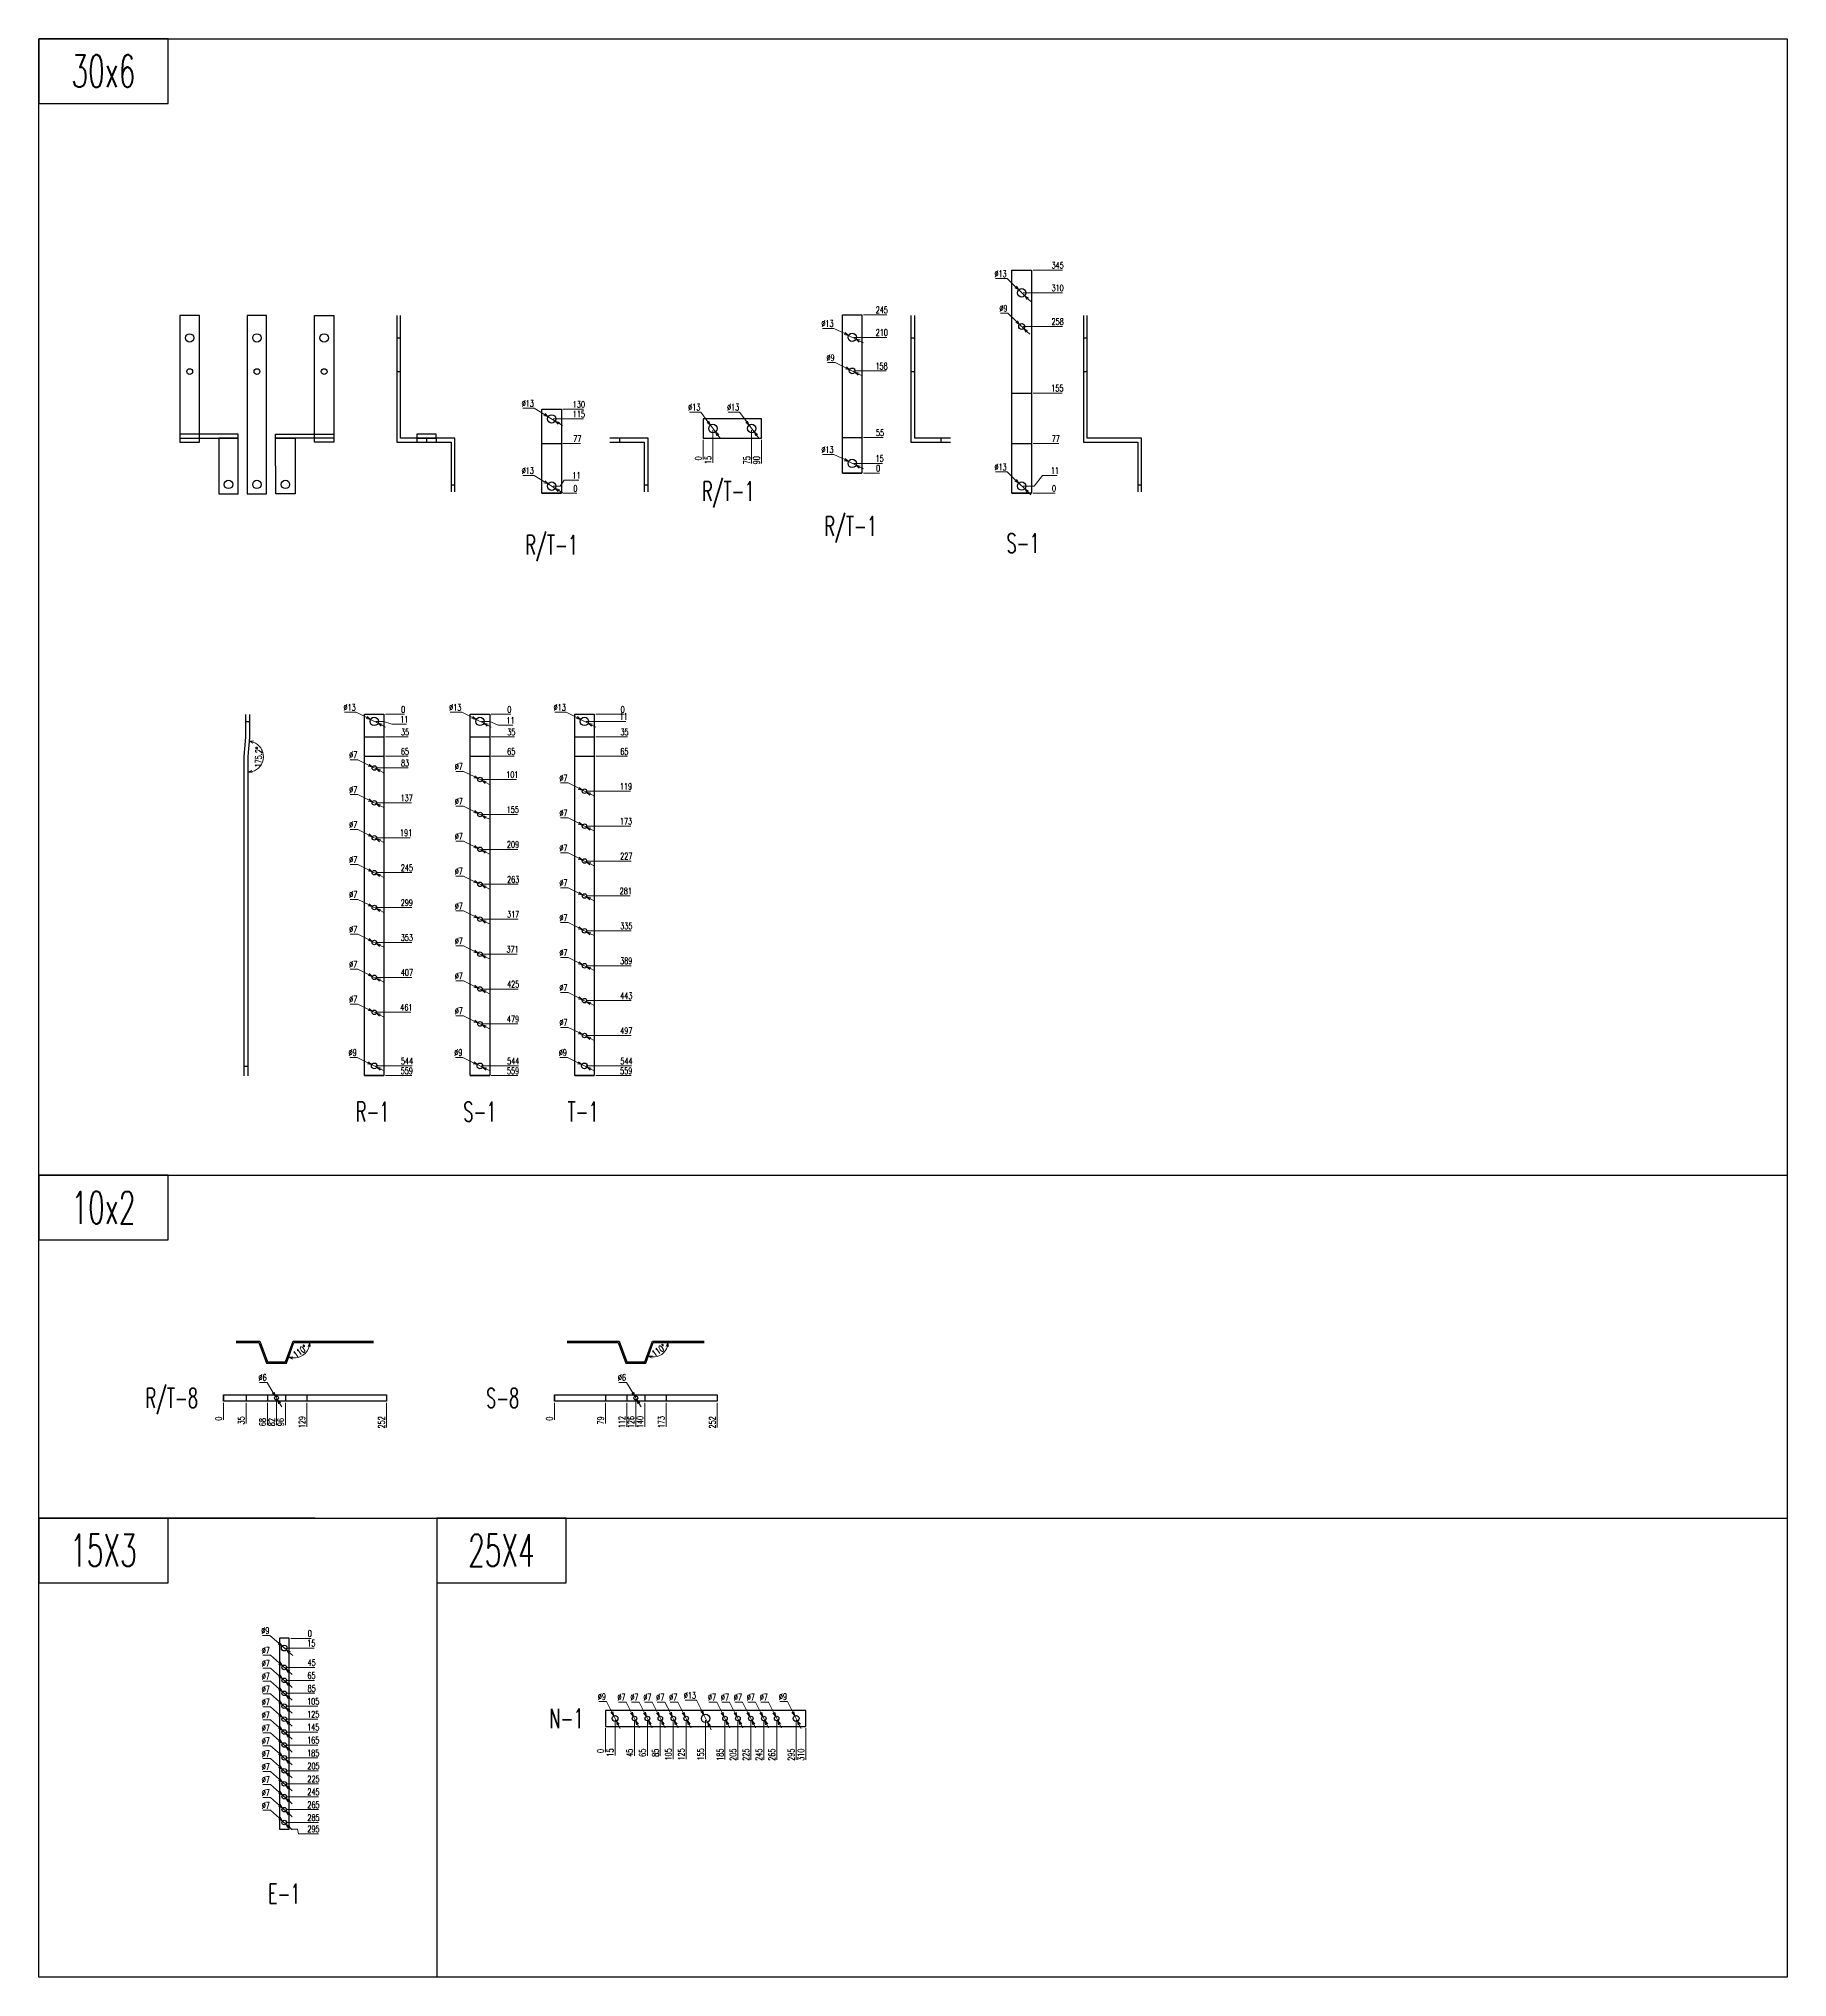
# Model space of a CAD drawing. Header units: millimetres. Extents: x 28713 to 59118, y -54378 to -19615.
# Drawn here: x 37481 to 40185, y -42363 to -39364 of the extents above; entities that cross this region are included whole.
import ezdxf
from ezdxf.enums import TextEntityAlignment as Align

# ---------------------------------------------------------------- set-up
doc = ezdxf.new("R2010")
doc.units = ezdxf.units.MM
doc.header["$LTSCALE"] = 3
doc.layers.add('@.VISIBLE', color=7, linetype='Continuous')
doc.styles.add('Ann_w01', font='romans.shx', dxfattribs={"width": 0.6, "bigfont": 'chineset.shx'})
doc.dimstyles.new('Dim 01_SC05', dxfattribs={"dimscale": 5, "dimtxt": 2, "dimasz": 1.3, "dimexe": 0.5, "dimexo": 0.5, "dimgap": 0.5, "dimtad": 1, "dimtoh": 1, "dimdec": 1, "dimzin": 12, "dimdsep": 46, "dimtxsty": 'Ann_w01', "dimblk": 'OPEN30', "dimcen": 1.5, "dimclrd": 6, "dimclre": 6, "dimclrt": 3, "dimadec": 1, "dimazin": 3, "dimtm": 1e-09, "dimtfac": 1, "dimtdec": 1, "dimtmove": 0, "dimatfit": 3, "dimldrblk": 'OPEN30', "dimfxl": 1, "dimtolj": 1, "dimlwd": 20, "dimlwe": 20, "dimarcsym": 0})

msp = doc.modelspace()

# ---------------------------------------------------------------- texts
at = {"color": 1, "style": 'Ann_w01', "width": 0.6}
for s, p in [('30x6', (37580.91, -39413.81)), ('10x2', (37580.91, -41171.86)), ('15X3', (37580.91, -41702.2)), ('25X4', (38196.47, -41702.2))]:
    msp.add_text(s, height=50, dxfattribs=at).set_placement(p, align=Align.MIDDLE_CENTER)
at = {"style": 'Ann_w01', "width": 0.6}
for s, p in [('R/T-1', (38547.47, -40063.79)), ('R/T-1', (38736.74, -40117.83)), ('R/T-1', (38274.23, -40146.87)), ('S-1', (39003.42, -40144.15)), ('R-1', (37997.38, -41023.59)), ('S-1', (38163.27, -41023.59)), ('T-1', (38322.8, -41023.59)), ('R/T-8', (37686.56, -41466.47)), ('S-8', (38198.4, -41466.47)), ('N-1', (38297.34, -41962.22)), ('E-1', (37860.62, -42233.27))]:
    msp.add_text(s, height=30, dxfattribs=at).set_placement(p, align=Align.MIDDLE_CENTER)

# ---------------------------------------------------------------- blocks, each defined once
blk = doc.blocks.new('*D1018')
at = {"color": 6, "lineweight": 20, "transparency": 16777216}
blk.add_line((38291.7, -40066.9), (38313, -40066.9), dxfattribs=at)
at = {"layer": 'Defpoints', "color": 0, "transparency": 16777216}
for p in [(38274.2, -40066.9), (38289.2, -40066.9), (38306.5, -40066.9)]:
    blk.add_point(p, dxfattribs=at)
at = {"color": 3, "transparency": 16777216, "insert": (38311, -40059.4), "char_height": 10, "attachment_point": 5, "style": 'Ann_w01'}
blk.add_mtext('\\A1;0', dxfattribs=at)
blk = doc.blocks.new('_Open30')
at = {"color": 0, "linetype": 'ByBlock', "lineweight": -2}
for p, q in [((-1, 0.27), (0, 0)), ((0, 0), (-1, -0.27)), ((0, 0), (-1, 0))]:
    blk.add_line(p, q, dxfattribs=at)
blk = doc.blocks.new('*D1019')
at = {"color": 6, "lineweight": 20, "transparency": 16777216}
for p, q in [((38276.7, -40055.9), (38287.2, -40055.9)), ((38287.2, -40055.9), (38293.5, -40046.7)), ((38293.5, -40046.7), (38316.2, -40046.7))]:
    blk.add_line(p, q, dxfattribs=at)
at = {"layer": 'Defpoints', "color": 0, "transparency": 16777216}
for p in [(38274.2, -40055.9), (38306.5, -40046.7), (38274.2, -40066.9)]:
    blk.add_point(p, dxfattribs=at)
at = {"color": 3, "transparency": 16777216, "insert": (38312.6, -40039.2), "char_height": 10, "attachment_point": 5, "style": 'Ann_w01'}
blk.add_mtext('\\A1;11', dxfattribs=at)
blk = doc.blocks.new('*D1020')
at = {"color": 6, "lineweight": 20, "transparency": 16777216}
blk.add_line((38291.7, -39989.9), (38318.7, -39989.9), dxfattribs=at)
at = {"layer": 'Defpoints', "color": 0, "transparency": 16777216}
for p in [(38289.2, -39989.9), (38306.5, -39989.9), (38274.2, -40066.9)]:
    blk.add_point(p, dxfattribs=at)
at = {"color": 3, "transparency": 16777216, "insert": (38313.9, -39982.4), "char_height": 10, "attachment_point": 5, "style": 'Ann_w01'}
blk.add_mtext('\\A1;77', dxfattribs=at)
blk = doc.blocks.new('*D1021')
at = {"color": 6, "lineweight": 20, "transparency": 16777216}
blk.add_line((38276.7, -39951.9), (38323.6, -39951.9), dxfattribs=at)
at = {"layer": 'Defpoints', "color": 0, "transparency": 16777216}
for p in [(38274.2, -39951.9), (38306.5, -39951.9), (38274.2, -40066.9)]:
    blk.add_point(p, dxfattribs=at)
at = {"color": 3, "transparency": 16777216, "insert": (38316.3, -39944.4), "char_height": 10, "attachment_point": 5, "style": 'Ann_w01'}
blk.add_mtext('\\A1;115', dxfattribs=at)
blk = doc.blocks.new('*D1022')
at = {"color": 6, "lineweight": 20, "transparency": 16777216}
blk.add_line((38291.7, -39936.9), (38323.6, -39936.9), dxfattribs=at)
at = {"layer": 'Defpoints', "color": 0, "transparency": 16777216}
for p in [(38289.2, -39936.9), (38306.5, -39936.9), (38274.2, -40066.9)]:
    blk.add_point(p, dxfattribs=at)
at = {"color": 3, "transparency": 16777216, "insert": (38316.3, -39929.4), "char_height": 10, "attachment_point": 5, "style": 'Ann_w01'}
blk.add_mtext('\\A1;130', dxfattribs=at)
blk = doc.blocks.new('*D1023')
at = {"color": 6, "lineweight": 20, "transparency": 16777216}
for p, q in [((38229.7, -39935.4), (38247.4, -39935.4)), ((38247.4, -39935.4), (38263.1, -39945.1)), ((38279.8, -39955.3), (38268.7, -39948.5)), ((38285.3, -39958.7), (38290.9, -39962.1))]:
    blk.add_line(p, q, dxfattribs=at)
at = {"layer": 'Defpoints', "color": 0, "transparency": 16777216}
for p in [(38268.7, -39948.5), (38279.8, -39955.3)]:
    blk.add_point(p, dxfattribs=at)
at = {"color": 6, "lineweight": 20, "transparency": 16777216, "xscale": 6.5, "yscale": 6.5, "zscale": 6.5}
for p, rotation in [((38268.7, -39948.5), 328.5232790785369), ((38279.8, -39955.3), 148.5232790785369)]:
    blk.add_blockref('_Open30', p, dxfattribs=dict(at, rotation=rotation))
at = {"color": 3, "transparency": 16777216, "insert": (38237.3, -39927.9), "char_height": 10, "attachment_point": 5, "style": 'Ann_w01'}
blk.add_mtext('\\A1;∅13', dxfattribs=at)
blk = doc.blocks.new('*D1024')
at = {"color": 6, "lineweight": 20, "transparency": 16777216}
for p, q in [((38229.7, -40039.4), (38247.4, -40039.4)), ((38247.4, -40039.4), (38263.1, -40049.1)), ((38279.8, -40059.3), (38268.7, -40052.5)), ((38285.3, -40062.7), (38290.9, -40066.1))]:
    blk.add_line(p, q, dxfattribs=at)
at = {"layer": 'Defpoints', "color": 0, "transparency": 16777216}
for p in [(38268.7, -40052.5), (38279.8, -40059.3)]:
    blk.add_point(p, dxfattribs=at)
at = {"color": 6, "lineweight": 20, "transparency": 16777216, "xscale": 6.5, "yscale": 6.5, "zscale": 6.5}
for p, rotation in [((38268.7, -40052.5), 328.5232790784655), ((38279.8, -40059.3), 148.5232790784655)]:
    blk.add_blockref('_Open30', p, dxfattribs=dict(at, rotation=rotation))
at = {"color": 3, "transparency": 16777216, "insert": (38237.3, -40031.9), "char_height": 10, "attachment_point": 5, "style": 'Ann_w01'}
blk.add_mtext('\\A1;∅13', dxfattribs=at)
blk = doc.blocks.new('*D1027')
at = {"color": 6, "lineweight": 20, "transparency": 16777216}
blk.add_line((38508.6, -39984.2), (38508.6, -40014.9), dxfattribs=at)
at = {"layer": 'Defpoints', "color": 0, "transparency": 16777216}
for p in [(38508.6, -39966.7), (38508.6, -39981.7), (38508.6, -40008.4)]:
    blk.add_point(p, dxfattribs=at)
at = {"color": 3, "transparency": 16777216, "insert": (38501.1, -40012.9), "char_height": 10, "attachment_point": 5, "rotation": 90, "style": 'Ann_w01'}
blk.add_mtext('\\A1;0', dxfattribs=at)
blk = doc.blocks.new('*D1028')
at = {"color": 6, "lineweight": 20, "transparency": 16777216}
blk.add_line((38523.6, -39969.2), (38523.6, -40019.8), dxfattribs=at)
at = {"layer": 'Defpoints', "color": 0, "transparency": 16777216}
for p in [(38508.6, -39966.7), (38523.6, -39966.7), (38523.6, -40008.4)]:
    blk.add_point(p, dxfattribs=at)
at = {"color": 3, "transparency": 16777216, "insert": (38516.1, -40015.4), "char_height": 10, "attachment_point": 5, "rotation": 90, "style": 'Ann_w01'}
blk.add_mtext('\\A1;15', dxfattribs=at)
blk = doc.blocks.new('*D1029')
at = {"color": 6, "lineweight": 20, "transparency": 16777216}
blk.add_line((38583.6, -39969.2), (38583.6, -40020.7), dxfattribs=at)
at = {"layer": 'Defpoints', "color": 0, "transparency": 16777216}
for p in [(38508.6, -39966.7), (38583.6, -39966.7), (38583.6, -40008.4)]:
    blk.add_point(p, dxfattribs=at)
at = {"color": 3, "transparency": 16777216, "insert": (38576.1, -40015.8), "char_height": 10, "attachment_point": 5, "rotation": 90, "style": 'Ann_w01'}
blk.add_mtext('\\A1;75', dxfattribs=at)
blk = doc.blocks.new('*D1030')
at = {"color": 6, "lineweight": 20, "transparency": 16777216}
blk.add_line((38598.6, -39984.2), (38598.6, -40020.7), dxfattribs=at)
at = {"layer": 'Defpoints', "color": 0, "transparency": 16777216}
for p in [(38508.6, -39966.7), (38598.6, -39981.7), (38598.6, -40008.4)]:
    blk.add_point(p, dxfattribs=at)
at = {"color": 3, "transparency": 16777216, "insert": (38591.1, -40015.8), "char_height": 10, "attachment_point": 5, "rotation": 90, "style": 'Ann_w01'}
blk.add_mtext('\\A1;90', dxfattribs=at)
blk = doc.blocks.new('*D1031')
at = {"color": 6, "lineweight": 20, "transparency": 16777216}
for p, q in [((38547.3, -39941.3), (38564.9, -39941.3)), ((38564.9, -39941.3), (38575.9, -39956.2)), ((38587.5, -39971.9), (38579.8, -39961.5)), ((38591.3, -39977.1), (38595.2, -39982.4))]:
    blk.add_line(p, q, dxfattribs=at)
at = {"layer": 'Defpoints', "color": 0, "transparency": 16777216}
for p in [(38579.8, -39961.5), (38587.5, -39971.9)]:
    blk.add_point(p, dxfattribs=at)
at = {"color": 6, "lineweight": 20, "transparency": 16777216, "xscale": 6.5, "yscale": 6.5, "zscale": 6.5}
for p, rotation in [((38579.8, -39961.5), 306.4029058899069), ((38587.5, -39971.9), 126.4029058899069)]:
    blk.add_blockref('_Open30', p, dxfattribs=dict(at, rotation=rotation))
at = {"color": 3, "transparency": 16777216, "insert": (38554.9, -39933.8), "char_height": 10, "attachment_point": 5, "style": 'Ann_w01'}
blk.add_mtext('\\A1;∅13', dxfattribs=at)
blk = doc.blocks.new('*D1032')
at = {"color": 6, "lineweight": 20, "transparency": 16777216}
for p, q in [((38487.3, -39941.3), (38504.9, -39941.3)), ((38504.9, -39941.3), (38515.9, -39956.2)), ((38527.5, -39971.9), (38519.8, -39961.5)), ((38531.3, -39977.1), (38535.2, -39982.4))]:
    blk.add_line(p, q, dxfattribs=at)
at = {"layer": 'Defpoints', "color": 0, "transparency": 16777216}
for p in [(38519.8, -39961.5), (38527.5, -39971.9)]:
    blk.add_point(p, dxfattribs=at)
at = {"color": 6, "lineweight": 20, "transparency": 16777216, "xscale": 6.5, "yscale": 6.5, "zscale": 6.5}
for p, rotation in [((38519.8, -39961.5), 306.402905889964), ((38527.5, -39971.9), 126.402905889964)]:
    blk.add_blockref('_Open30', p, dxfattribs=dict(at, rotation=rotation))
at = {"color": 3, "transparency": 16777216, "insert": (38494.9, -39933.8), "char_height": 10, "attachment_point": 5, "style": 'Ann_w01'}
blk.add_mtext('\\A1;∅13', dxfattribs=at)
blk = doc.blocks.new('*D1033')
at = {"color": 6, "lineweight": 20, "transparency": 16777216}
blk.add_line((38756.6, -40035.7), (38781.2, -40035.7), dxfattribs=at)
at = {"layer": 'Defpoints', "color": 0, "transparency": 16777216}
for p in [(38739.1, -40035.7), (38754.1, -40035.7), (38774.7, -40035.7)]:
    blk.add_point(p, dxfattribs=at)
at = {"color": 3, "transparency": 16777216, "insert": (38779.2, -40028.2), "char_height": 10, "attachment_point": 5, "style": 'Ann_w01'}
blk.add_mtext('\\A1;0', dxfattribs=at)
blk = doc.blocks.new('*D1034')
at = {"color": 6, "lineweight": 20, "transparency": 16777216}
blk.add_line((38741.6, -40020.7), (38786.1, -40020.7), dxfattribs=at)
at = {"layer": 'Defpoints', "color": 0, "transparency": 16777216}
for p in [(38739.1, -40020.7), (38774.7, -40020.7), (38739.1, -40035.7)]:
    blk.add_point(p, dxfattribs=at)
at = {"color": 3, "transparency": 16777216, "insert": (38781.7, -40013.2), "char_height": 10, "attachment_point": 5, "style": 'Ann_w01'}
blk.add_mtext('\\A1;15', dxfattribs=at)
blk = doc.blocks.new('*D1035')
at = {"color": 6, "lineweight": 20, "transparency": 16777216}
blk.add_line((38756.6, -39980.7), (38786.9, -39980.7), dxfattribs=at)
at = {"layer": 'Defpoints', "color": 0, "transparency": 16777216}
for p in [(38754.1, -39980.7), (38774.7, -39980.7), (38739.1, -40035.7)]:
    blk.add_point(p, dxfattribs=at)
at = {"color": 3, "transparency": 16777216, "insert": (38782.1, -39973.2), "char_height": 10, "attachment_point": 5, "style": 'Ann_w01'}
blk.add_mtext('\\A1;55', dxfattribs=at)
blk = doc.blocks.new('*D1036')
at = {"color": 6, "lineweight": 20, "transparency": 16777216}
blk.add_line((38741.6, -39877.7), (38791.8, -39877.7), dxfattribs=at)
at = {"layer": 'Defpoints', "color": 0, "transparency": 16777216}
for p in [(38739.1, -39877.7), (38774.7, -39877.7), (38739.1, -40035.7)]:
    blk.add_point(p, dxfattribs=at)
at = {"color": 3, "transparency": 16777216, "insert": (38784.5, -39870.2), "char_height": 10, "attachment_point": 5, "style": 'Ann_w01'}
blk.add_mtext('\\A1;158', dxfattribs=at)
blk = doc.blocks.new('*D1037')
at = {"color": 6, "lineweight": 20, "transparency": 16777216}
blk.add_line((38741.6, -39825.7), (38792.7, -39825.7), dxfattribs=at)
at = {"layer": 'Defpoints', "color": 0, "transparency": 16777216}
for p in [(38739.1, -39825.7), (38774.7, -39825.7), (38739.1, -40035.7)]:
    blk.add_point(p, dxfattribs=at)
at = {"color": 3, "transparency": 16777216, "insert": (38784.9, -39818.2), "char_height": 10, "attachment_point": 5, "style": 'Ann_w01'}
blk.add_mtext('\\A1;210', dxfattribs=at)
blk = doc.blocks.new('*D1038')
at = {"color": 6, "lineweight": 20, "transparency": 16777216}
blk.add_line((38756.6, -39790.7), (38792.7, -39790.7), dxfattribs=at)
at = {"layer": 'Defpoints', "color": 0, "transparency": 16777216}
for p in [(38754.1, -39790.7), (38774.7, -39790.7), (38739.1, -40035.7)]:
    blk.add_point(p, dxfattribs=at)
at = {"color": 3, "transparency": 16777216, "insert": (38784.9, -39783.2), "char_height": 10, "attachment_point": 5, "style": 'Ann_w01'}
blk.add_mtext('\\A1;245', dxfattribs=at)
blk = doc.blocks.new('*D1039')
at = {"color": 6, "lineweight": 20, "transparency": 16777216}
for p, q in [((38693.2, -39811.8), (38710.9, -39811.8)), ((38710.9, -39811.8), (38727.5, -39819.9)), ((38745, -39828.5), (38733.3, -39822.8)), ((38750.8, -39831.4), (38756.7, -39834.2))]:
    blk.add_line(p, q, dxfattribs=at)
at = {"layer": 'Defpoints', "color": 0, "transparency": 16777216}
for p in [(38733.3, -39822.8), (38745, -39828.5)]:
    blk.add_point(p, dxfattribs=at)
at = {"color": 6, "lineweight": 20, "transparency": 16777216, "xscale": 6.5, "yscale": 6.5, "zscale": 6.5}
for p, rotation in [((38733.3, -39822.8), 333.8740450785594), ((38745, -39828.5), 153.8740450785594)]:
    blk.add_blockref('_Open30', p, dxfattribs=dict(at, rotation=rotation))
at = {"color": 3, "transparency": 16777216, "insert": (38700.8, -39804.3), "char_height": 10, "attachment_point": 5, "style": 'Ann_w01'}
blk.add_mtext('\\A1;∅13', dxfattribs=at)
blk = doc.blocks.new('*D1040')
at = {"color": 6, "lineweight": 20, "transparency": 16777216}
for p, q in [((38701, -39864.7), (38712.7, -39864.7)), ((38712.7, -39864.7), (38729.3, -39872.8)), ((38743.2, -39879.6), (38735.1, -39875.7)), ((38749, -39882.5), (38754.9, -39885.4))]:
    blk.add_line(p, q, dxfattribs=at)
at = {"layer": 'Defpoints', "color": 0, "transparency": 16777216}
for p in [(38735.1, -39875.7), (38743.2, -39879.6)]:
    blk.add_point(p, dxfattribs=at)
at = {"color": 6, "lineweight": 20, "transparency": 16777216, "xscale": 6.5, "yscale": 6.5, "zscale": 6.5}
for p, rotation in [((38735.1, -39875.7), 333.8740450785464), ((38743.2, -39879.6), 153.8740450785463)]:
    blk.add_blockref('_Open30', p, dxfattribs=dict(at, rotation=rotation))
at = {"color": 3, "transparency": 16777216, "insert": (38705.6, -39857.2), "char_height": 10, "attachment_point": 5, "style": 'Ann_w01'}
blk.add_mtext('\\A1;∅9', dxfattribs=at)
blk = doc.blocks.new('*D1041')
at = {"color": 6, "lineweight": 20, "transparency": 16777216}
for p, q in [((38693.2, -40006.8), (38710.9, -40006.8)), ((38710.9, -40006.8), (38727.5, -40014.9)), ((38745, -40023.5), (38733.3, -40017.8)), ((38750.8, -40026.4), (38756.7, -40029.2))]:
    blk.add_line(p, q, dxfattribs=at)
at = {"layer": 'Defpoints', "color": 0, "transparency": 16777216}
for p in [(38733.3, -40017.8), (38745, -40023.5)]:
    blk.add_point(p, dxfattribs=at)
at = {"color": 6, "lineweight": 20, "transparency": 16777216, "xscale": 6.5, "yscale": 6.5, "zscale": 6.5}
for p, rotation in [((38733.3, -40017.8), 333.8740450785008), ((38745, -40023.5), 153.8740450785008)]:
    blk.add_blockref('_Open30', p, dxfattribs=dict(at, rotation=rotation))
at = {"color": 3, "transparency": 16777216, "insert": (38700.8, -39999.3), "char_height": 10, "attachment_point": 5, "style": 'Ann_w01'}
blk.add_mtext('\\A1;∅13', dxfattribs=at)
blk = doc.blocks.new('*D1047')
at = {"color": 6, "lineweight": 20, "transparency": 16777216}
blk.add_line((39018.8, -40066.8), (39053.2, -40066.8), dxfattribs=at)
at = {"layer": 'Defpoints', "color": 0, "transparency": 16777216}
for p in [(39001.3, -40066.8), (39016.3, -40066.8), (39046.7, -40066.8)]:
    blk.add_point(p, dxfattribs=at)
at = {"color": 3, "transparency": 16777216, "insert": (39051.2, -40059.3), "char_height": 10, "attachment_point": 5, "style": 'Ann_w01'}
blk.add_mtext('\\A1;0', dxfattribs=at)
blk = doc.blocks.new('*D1048')
at = {"color": 6, "lineweight": 20, "transparency": 16777216}
for p, q in [((39003.8, -40055.8), (39020.7, -40055.8)), ((39020.7, -40055.8), (39033.7, -40039.3)), ((39033.7, -40039.3), (39056.3, -40039.3))]:
    blk.add_line(p, q, dxfattribs=at)
at = {"layer": 'Defpoints', "color": 0, "transparency": 16777216}
for p in [(39001.3, -40055.8), (39046.7, -40039.3), (39001.3, -40066.8)]:
    blk.add_point(p, dxfattribs=at)
at = {"color": 3, "transparency": 16777216, "insert": (39052.8, -40031.8), "char_height": 10, "attachment_point": 5, "style": 'Ann_w01'}
blk.add_mtext('\\A1;11', dxfattribs=at)
blk = doc.blocks.new('*D1049')
at = {"color": 6, "lineweight": 20, "transparency": 16777216}
blk.add_line((39018.8, -39989.8), (39058.9, -39989.8), dxfattribs=at)
at = {"layer": 'Defpoints', "color": 0, "transparency": 16777216}
for p in [(39016.3, -39989.8), (39046.7, -39989.8), (39001.3, -40066.8)]:
    blk.add_point(p, dxfattribs=at)
at = {"color": 3, "transparency": 16777216, "insert": (39054.1, -39982.3), "char_height": 10, "attachment_point": 5, "style": 'Ann_w01'}
blk.add_mtext('\\A1;77', dxfattribs=at)
blk = doc.blocks.new('*D1050')
at = {"color": 6, "lineweight": 20, "transparency": 16777216}
blk.add_line((39018.8, -39911.8), (39063.8, -39911.8), dxfattribs=at)
at = {"layer": 'Defpoints', "color": 0, "transparency": 16777216}
for p in [(39016.3, -39911.8), (39046.7, -39911.8), (39001.3, -40066.8)]:
    blk.add_point(p, dxfattribs=at)
at = {"color": 3, "transparency": 16777216, "insert": (39056.5, -39904.3), "char_height": 10, "attachment_point": 5, "style": 'Ann_w01'}
blk.add_mtext('\\A1;155', dxfattribs=at)
blk = doc.blocks.new('*D1051')
at = {"color": 6, "lineweight": 20, "transparency": 16777216}
blk.add_line((39003.8, -39808.8), (39064.6, -39808.8), dxfattribs=at)
at = {"layer": 'Defpoints', "color": 0, "transparency": 16777216}
for p in [(39001.3, -39808.8), (39046.7, -39808.8), (39001.3, -40066.8)]:
    blk.add_point(p, dxfattribs=at)
at = {"color": 3, "transparency": 16777216, "insert": (39056.9, -39801.3), "char_height": 10, "attachment_point": 5, "style": 'Ann_w01'}
blk.add_mtext('\\A1;258', dxfattribs=at)
blk = doc.blocks.new('*D1052')
at = {"color": 6, "lineweight": 20, "transparency": 16777216}
blk.add_line((39003.8, -39756.8), (39064.6, -39756.8), dxfattribs=at)
at = {"layer": 'Defpoints', "color": 0, "transparency": 16777216}
for p in [(39001.3, -39756.8), (39046.7, -39756.8), (39001.3, -40066.8)]:
    blk.add_point(p, dxfattribs=at)
at = {"color": 3, "transparency": 16777216, "insert": (39056.9, -39749.3), "char_height": 10, "attachment_point": 5, "style": 'Ann_w01'}
blk.add_mtext('\\A1;310', dxfattribs=at)
blk = doc.blocks.new('*D1053')
at = {"color": 6, "lineweight": 20, "transparency": 16777216}
blk.add_line((39018.8, -39721.8), (39064.6, -39721.8), dxfattribs=at)
at = {"layer": 'Defpoints', "color": 0, "transparency": 16777216}
for p in [(39016.3, -39721.8), (39046.7, -39721.8), (39001.3, -40066.8)]:
    blk.add_point(p, dxfattribs=at)
at = {"color": 3, "transparency": 16777216, "insert": (39056.9, -39714.3), "char_height": 10, "attachment_point": 5, "style": 'Ann_w01'}
blk.add_mtext('\\A1;345', dxfattribs=at)
blk = doc.blocks.new('*D1054')
at = {"color": 6, "lineweight": 20, "transparency": 16777216}
for p, q in [((38961, -39734.9), (38978.6, -39734.9)), ((38978.6, -39734.9), (38991.9, -39747.8)), ((39005.9, -39761.3), (38996.6, -39752.3)), ((39010.6, -39765.9), (39015.3, -39770.4))]:
    blk.add_line(p, q, dxfattribs=at)
at = {"layer": 'Defpoints', "color": 0, "transparency": 16777216}
for p in [(38996.6, -39752.3), (39005.9, -39761.3)]:
    blk.add_point(p, dxfattribs=at)
at = {"color": 6, "lineweight": 20, "transparency": 16777216, "xscale": 6.5, "yscale": 6.5, "zscale": 6.5}
for p, rotation in [((38996.6, -39752.3), 315.9602239390259), ((39005.9, -39761.3), 135.9602239390259)]:
    blk.add_blockref('_Open30', p, dxfattribs=dict(at, rotation=rotation))
at = {"color": 3, "transparency": 16777216, "insert": (38968.5, -39727.4), "char_height": 10, "attachment_point": 5, "style": 'Ann_w01'}
blk.add_mtext('\\A1;∅13', dxfattribs=at)
blk = doc.blocks.new('*D1055')
at = {"color": 6, "lineweight": 20, "transparency": 16777216}
for p, q in [((38968.4, -39788.3), (38980, -39788.3)), ((38980, -39788.3), (38993.3, -39801.2)), ((39004.5, -39812), (38998, -39805.7)), ((39009.2, -39816.5), (39013.8, -39821))]:
    blk.add_line(p, q, dxfattribs=at)
at = {"layer": 'Defpoints', "color": 0, "transparency": 16777216}
for p in [(38998, -39805.7), (39004.5, -39812)]:
    blk.add_point(p, dxfattribs=at)
at = {"color": 6, "lineweight": 20, "transparency": 16777216, "xscale": 6.5, "yscale": 6.5, "zscale": 6.5}
for p, rotation in [((38998, -39805.7), 315.960223938927), ((39004.5, -39812), 135.960223938927)]:
    blk.add_blockref('_Open30', p, dxfattribs=dict(at, rotation=rotation))
at = {"color": 3, "transparency": 16777216, "insert": (38973, -39780.8), "char_height": 10, "attachment_point": 5, "style": 'Ann_w01'}
blk.add_mtext('\\A1;∅9', dxfattribs=at)
blk = doc.blocks.new('*D1056')
at = {"color": 6, "lineweight": 20, "transparency": 16777216}
for p, q in [((38961, -40033.9), (38978.6, -40033.9)), ((38978.6, -40033.9), (38991.9, -40046.8)), ((39005.9, -40060.3), (38996.6, -40051.3)), ((39010.6, -40064.9), (39015.3, -40069.4))]:
    blk.add_line(p, q, dxfattribs=at)
at = {"layer": 'Defpoints', "color": 0, "transparency": 16777216}
for p in [(38996.6, -40051.3), (39005.9, -40060.3)]:
    blk.add_point(p, dxfattribs=at)
at = {"color": 6, "lineweight": 20, "transparency": 16777216, "xscale": 6.5, "yscale": 6.5, "zscale": 6.5}
for p, rotation in [((38996.6, -40051.3), 315.9602239390273), ((39005.9, -40060.3), 135.9602239390273)]:
    blk.add_blockref('_Open30', p, dxfattribs=dict(at, rotation=rotation))
at = {"color": 3, "transparency": 16777216, "insert": (38968.5, -40026.4), "char_height": 10, "attachment_point": 5, "style": 'Ann_w01'}
blk.add_mtext('\\A1;∅13', dxfattribs=at)
blk = doc.blocks.new('*D1068')
at = {"color": 6, "lineweight": 20, "transparency": 16777216}
blk.add_line((38017.3, -40967.8), (38057.8, -40967.8), dxfattribs=at)
at = {"layer": 'Defpoints', "color": 0, "transparency": 16777216}
for p in [(37999.8, -40408.8), (38014.8, -40967.8), (38040.1, -40967.8)]:
    blk.add_point(p, dxfattribs=at)
at = {"color": 3, "transparency": 16777216, "insert": (38050.2, -40960.3), "char_height": 10, "attachment_point": 5, "style": 'Ann_w01'}
blk.add_mtext('\\A1;559', dxfattribs=at)
blk = doc.blocks.new('*D1069')
at = {"color": 6, "lineweight": 20, "transparency": 16777216}
blk.add_line((38002.3, -40952.8), (38058.3, -40952.8), dxfattribs=at)
at = {"layer": 'Defpoints', "color": 0, "transparency": 16777216}
for p in [(37999.8, -40408.8), (37999.8, -40952.8), (38040.1, -40952.8)]:
    blk.add_point(p, dxfattribs=at)
at = {"color": 3, "transparency": 16777216, "insert": (38050.5, -40945.3), "char_height": 10, "attachment_point": 5, "style": 'Ann_w01'}
blk.add_mtext('\\A1;544', dxfattribs=at)
blk = doc.blocks.new('*D1070')
at = {"color": 6, "lineweight": 20, "transparency": 16777216}
blk.add_line((38002.5, -40869.8), (38056.3, -40869.8), dxfattribs=at)
at = {"layer": 'Defpoints', "color": 0, "transparency": 16777216}
for p in [(37999.8, -40408.8), (38000, -40869.8), (38040.1, -40869.8)]:
    blk.add_point(p, dxfattribs=at)
at = {"color": 3, "transparency": 16777216, "insert": (38049.5, -40862.3), "char_height": 10, "attachment_point": 5, "style": 'Ann_w01'}
blk.add_mtext('\\A1;461', dxfattribs=at)
blk = doc.blocks.new('*D1071')
at = {"color": 6, "lineweight": 20, "transparency": 16777216}
blk.add_line((38002.5, -40815.8), (38058.1, -40815.8), dxfattribs=at)
at = {"layer": 'Defpoints', "color": 0, "transparency": 16777216}
for p in [(37999.8, -40408.8), (38000, -40815.8), (38040.1, -40815.8)]:
    blk.add_point(p, dxfattribs=at)
at = {"color": 3, "transparency": 16777216, "insert": (38050.3, -40808.3), "char_height": 10, "attachment_point": 5, "style": 'Ann_w01'}
blk.add_mtext('\\A1;407', dxfattribs=at)
blk = doc.blocks.new('*D1072')
at = {"color": 6, "lineweight": 20, "transparency": 16777216}
blk.add_line((38002.5, -40761.8), (38058.1, -40761.8), dxfattribs=at)
at = {"layer": 'Defpoints', "color": 0, "transparency": 16777216}
for p in [(37999.8, -40408.8), (38000, -40761.8), (38040.1, -40761.8)]:
    blk.add_point(p, dxfattribs=at)
at = {"color": 3, "transparency": 16777216, "insert": (38050.3, -40754.3), "char_height": 10, "attachment_point": 5, "style": 'Ann_w01'}
blk.add_mtext('\\A1;353', dxfattribs=at)
blk = doc.blocks.new('*D1073')
at = {"color": 6, "lineweight": 20, "transparency": 16777216}
blk.add_line((38002.5, -40707.8), (38057.8, -40707.8), dxfattribs=at)
at = {"layer": 'Defpoints', "color": 0, "transparency": 16777216}
for p in [(37999.8, -40408.8), (38000, -40707.8), (38040.1, -40707.8)]:
    blk.add_point(p, dxfattribs=at)
at = {"color": 3, "transparency": 16777216, "insert": (38050.2, -40700.3), "char_height": 10, "attachment_point": 5, "style": 'Ann_w01'}
blk.add_mtext('\\A1;299', dxfattribs=at)
blk = doc.blocks.new('*D1074')
at = {"color": 6, "lineweight": 20, "transparency": 16777216}
blk.add_line((38002.5, -40653.8), (38058.1, -40653.8), dxfattribs=at)
at = {"layer": 'Defpoints', "color": 0, "transparency": 16777216}
for p in [(37999.8, -40408.8), (38000, -40653.8), (38040.1, -40653.8)]:
    blk.add_point(p, dxfattribs=at)
at = {"color": 3, "transparency": 16777216, "insert": (38050.3, -40646.3), "char_height": 10, "attachment_point": 5, "style": 'Ann_w01'}
blk.add_mtext('\\A1;245', dxfattribs=at)
blk = doc.blocks.new('*D1075')
at = {"color": 6, "lineweight": 20, "transparency": 16777216}
blk.add_line((38002.5, -40599.8), (38055.5, -40599.8), dxfattribs=at)
at = {"layer": 'Defpoints', "color": 0, "transparency": 16777216}
for p in [(37999.8, -40408.8), (38000, -40599.8), (38040.1, -40599.8)]:
    blk.add_point(p, dxfattribs=at)
at = {"color": 3, "transparency": 16777216, "insert": (38049.1, -40592.3), "char_height": 10, "attachment_point": 5, "style": 'Ann_w01'}
blk.add_mtext('\\A1;191', dxfattribs=at)
blk = doc.blocks.new('*D1076')
at = {"color": 6, "lineweight": 20, "transparency": 16777216}
blk.add_line((38002.5, -40545.8), (38057.2, -40545.8), dxfattribs=at)
at = {"layer": 'Defpoints', "color": 0, "transparency": 16777216}
for p in [(37999.8, -40408.8), (38000, -40545.8), (38040.1, -40545.8)]:
    blk.add_point(p, dxfattribs=at)
at = {"color": 3, "transparency": 16777216, "insert": (38049.9, -40538.3), "char_height": 10, "attachment_point": 5, "style": 'Ann_w01'}
blk.add_mtext('\\A1;137', dxfattribs=at)
blk = doc.blocks.new('*D1077')
at = {"color": 6, "lineweight": 20, "transparency": 16777216}
blk.add_line((38002.5, -40491.8), (38052.3, -40491.8), dxfattribs=at)
at = {"layer": 'Defpoints', "color": 0, "transparency": 16777216}
for p in [(37999.8, -40408.8), (38000, -40491.8), (38040.1, -40491.8)]:
    blk.add_point(p, dxfattribs=at)
at = {"color": 3, "transparency": 16777216, "insert": (38047.5, -40484.3), "char_height": 10, "attachment_point": 5, "style": 'Ann_w01'}
blk.add_mtext('\\A1;83', dxfattribs=at)
blk = doc.blocks.new('*D1078')
at = {"color": 6, "lineweight": 20, "transparency": 16777216}
blk.add_line((38017.3, -40473.8), (38052.1, -40473.8), dxfattribs=at)
at = {"layer": 'Defpoints', "color": 0, "transparency": 16777216}
for p in [(37999.8, -40408.8), (38014.8, -40473.8), (38040.1, -40473.8)]:
    blk.add_point(p, dxfattribs=at)
at = {"color": 3, "transparency": 16777216, "insert": (38047.3, -40466.3), "char_height": 10, "attachment_point": 5, "style": 'Ann_w01'}
blk.add_mtext('\\A1;65', dxfattribs=at)
blk = doc.blocks.new('*D1079')
at = {"color": 6, "lineweight": 20, "transparency": 16777216}
blk.add_line((38017.3, -40443.8), (38052.3, -40443.8), dxfattribs=at)
at = {"layer": 'Defpoints', "color": 0, "transparency": 16777216}
for p in [(37999.8, -40408.8), (38014.8, -40443.8), (38040.1, -40443.8)]:
    blk.add_point(p, dxfattribs=at)
at = {"color": 3, "transparency": 16777216, "insert": (38047.5, -40436.3), "char_height": 10, "attachment_point": 5, "style": 'Ann_w01'}
blk.add_mtext('\\A1;35', dxfattribs=at)
blk = doc.blocks.new('*D1080')
at = {"color": 6, "lineweight": 20, "transparency": 16777216}
for p, q in [((38002.3, -40419.8), (38014.1, -40419.8)), ((38014.1, -40419.8), (38027.1, -40424.1)), ((38027.1, -40424.1), (38049.8, -40424.1))]:
    blk.add_line(p, q, dxfattribs=at)
at = {"layer": 'Defpoints', "color": 0, "transparency": 16777216}
for p in [(37999.8, -40408.8), (37999.8, -40419.8), (38040.1, -40424.1)]:
    blk.add_point(p, dxfattribs=at)
at = {"color": 3, "transparency": 16777216, "insert": (38046.2, -40416.6), "char_height": 10, "attachment_point": 5, "style": 'Ann_w01'}
blk.add_mtext('\\A1;11', dxfattribs=at)
blk = doc.blocks.new('*D1081')
at = {"color": 6, "lineweight": 20, "transparency": 16777216}
blk.add_line((38017.3, -40408.8), (38046.6, -40408.8), dxfattribs=at)
at = {"layer": 'Defpoints', "color": 0, "transparency": 16777216}
for p in [(37999.8, -40408.8), (38014.8, -40408.8), (38040.1, -40408.8)]:
    blk.add_point(p, dxfattribs=at)
at = {"color": 3, "transparency": 16777216, "insert": (38044.6, -40401.3), "char_height": 10, "attachment_point": 5, "style": 'Ann_w01'}
blk.add_mtext('\\A1;0', dxfattribs=at)
blk = doc.blocks.new('*D1082')
at = {"color": 6, "lineweight": 20, "transparency": 16777216}
blk.add_line((38180.9, -40967.8), (38222.1, -40967.8), dxfattribs=at)
at = {"layer": 'Defpoints', "color": 0, "transparency": 16777216}
for p in [(38163.4, -40408.8), (38178.4, -40967.8), (38204.4, -40967.8)]:
    blk.add_point(p, dxfattribs=at)
at = {"color": 3, "transparency": 16777216, "insert": (38214.5, -40960.3), "char_height": 10, "attachment_point": 5, "style": 'Ann_w01'}
blk.add_mtext('\\A1;559', dxfattribs=at)
blk = doc.blocks.new('*D1083')
at = {"color": 6, "lineweight": 20, "transparency": 16777216}
blk.add_line((38165.9, -40952.8), (38222.7, -40952.8), dxfattribs=at)
at = {"layer": 'Defpoints', "color": 0, "transparency": 16777216}
for p in [(38163.4, -40408.8), (38163.4, -40952.8), (38204.4, -40952.8)]:
    blk.add_point(p, dxfattribs=at)
at = {"color": 3, "transparency": 16777216, "insert": (38214.8, -40945.3), "char_height": 10, "attachment_point": 5, "style": 'Ann_w01'}
blk.add_mtext('\\A1;544', dxfattribs=at)
blk = doc.blocks.new('*D1084')
at = {"color": 6, "lineweight": 20, "transparency": 16777216}
blk.add_line((38165.9, -40887.8), (38222.1, -40887.8), dxfattribs=at)
at = {"layer": 'Defpoints', "color": 0, "transparency": 16777216}
for p in [(38163.4, -40408.8), (38163.4, -40887.8), (38204.4, -40887.8)]:
    blk.add_point(p, dxfattribs=at)
at = {"color": 3, "transparency": 16777216, "insert": (38214.5, -40880.3), "char_height": 10, "attachment_point": 5, "style": 'Ann_w01'}
blk.add_mtext('\\A1;479', dxfattribs=at)
blk = doc.blocks.new('*D1085')
at = {"color": 6, "lineweight": 20, "transparency": 16777216}
blk.add_line((38165.9, -40833.8), (38222.4, -40833.8), dxfattribs=at)
at = {"layer": 'Defpoints', "color": 0, "transparency": 16777216}
for p in [(38163.4, -40408.8), (38163.4, -40833.8), (38204.4, -40833.8)]:
    blk.add_point(p, dxfattribs=at)
at = {"color": 3, "transparency": 16777216, "insert": (38214.7, -40826.3), "char_height": 10, "attachment_point": 5, "style": 'Ann_w01'}
blk.add_mtext('\\A1;425', dxfattribs=at)
blk = doc.blocks.new('*D1086')
at = {"color": 6, "lineweight": 20, "transparency": 16777216}
blk.add_line((38165.9, -40779.8), (38220.7, -40779.8), dxfattribs=at)
at = {"layer": 'Defpoints', "color": 0, "transparency": 16777216}
for p in [(38163.4, -40408.8), (38163.4, -40779.8), (38204.4, -40779.8)]:
    blk.add_point(p, dxfattribs=at)
at = {"color": 3, "transparency": 16777216, "insert": (38213.8, -40772.3), "char_height": 10, "attachment_point": 5, "style": 'Ann_w01'}
blk.add_mtext('\\A1;371', dxfattribs=at)
blk = doc.blocks.new('*D1087')
at = {"color": 6, "lineweight": 20, "transparency": 16777216}
blk.add_line((38165.9, -40725.8), (38222.4, -40725.8), dxfattribs=at)
at = {"layer": 'Defpoints', "color": 0, "transparency": 16777216}
for p in [(38163.4, -40408.8), (38163.4, -40725.8), (38204.4, -40725.8)]:
    blk.add_point(p, dxfattribs=at)
at = {"color": 3, "transparency": 16777216, "insert": (38214.7, -40718.3), "char_height": 10, "attachment_point": 5, "style": 'Ann_w01'}
blk.add_mtext('\\A1;317', dxfattribs=at)
blk = doc.blocks.new('*D1088')
at = {"color": 6, "lineweight": 20, "transparency": 16777216}
blk.add_line((38165.9, -40671.8), (38222.4, -40671.8), dxfattribs=at)
at = {"layer": 'Defpoints', "color": 0, "transparency": 16777216}
for p in [(38163.4, -40408.8), (38163.4, -40671.8), (38204.4, -40671.8)]:
    blk.add_point(p, dxfattribs=at)
at = {"color": 3, "transparency": 16777216, "insert": (38214.7, -40664.3), "char_height": 10, "attachment_point": 5, "style": 'Ann_w01'}
blk.add_mtext('\\A1;263', dxfattribs=at)
blk = doc.blocks.new('*D1089')
at = {"color": 6, "lineweight": 20, "transparency": 16777216}
blk.add_line((38165.9, -40617.8), (38222.1, -40617.8), dxfattribs=at)
at = {"layer": 'Defpoints', "color": 0, "transparency": 16777216}
for p in [(38163.4, -40408.8), (38163.4, -40617.8), (38204.4, -40617.8)]:
    blk.add_point(p, dxfattribs=at)
at = {"color": 3, "transparency": 16777216, "insert": (38214.5, -40610.3), "char_height": 10, "attachment_point": 5, "style": 'Ann_w01'}
blk.add_mtext('\\A1;209', dxfattribs=at)
blk = doc.blocks.new('*D1090')
at = {"color": 6, "lineweight": 20, "transparency": 16777216}
blk.add_line((38165.9, -40563.8), (38221.5, -40563.8), dxfattribs=at)
at = {"layer": 'Defpoints', "color": 0, "transparency": 16777216}
for p in [(38163.4, -40408.8), (38163.4, -40563.8), (38204.4, -40563.8)]:
    blk.add_point(p, dxfattribs=at)
at = {"color": 3, "transparency": 16777216, "insert": (38214.2, -40556.3), "char_height": 10, "attachment_point": 5, "style": 'Ann_w01'}
blk.add_mtext('\\A1;155', dxfattribs=at)
blk = doc.blocks.new('*D1091')
at = {"color": 6, "lineweight": 20, "transparency": 16777216}
blk.add_line((38165.9, -40509.8), (38219.8, -40509.8), dxfattribs=at)
at = {"layer": 'Defpoints', "color": 0, "transparency": 16777216}
for p in [(38163.4, -40408.8), (38163.4, -40509.8), (38204.4, -40509.8)]:
    blk.add_point(p, dxfattribs=at)
at = {"color": 3, "transparency": 16777216, "insert": (38213.4, -40502.3), "char_height": 10, "attachment_point": 5, "style": 'Ann_w01'}
blk.add_mtext('\\A1;101', dxfattribs=at)
blk = doc.blocks.new('*D1092')
at = {"color": 6, "lineweight": 20, "transparency": 16777216}
blk.add_line((38180.9, -40473.8), (38216.4, -40473.8), dxfattribs=at)
at = {"layer": 'Defpoints', "color": 0, "transparency": 16777216}
for p in [(38163.4, -40408.8), (38178.4, -40473.8), (38204.4, -40473.8)]:
    blk.add_point(p, dxfattribs=at)
at = {"color": 3, "transparency": 16777216, "insert": (38211.7, -40466.3), "char_height": 10, "attachment_point": 5, "style": 'Ann_w01'}
blk.add_mtext('\\A1;65', dxfattribs=at)
blk = doc.blocks.new('*D1093')
at = {"color": 6, "lineweight": 20, "transparency": 16777216}
blk.add_line((38180.9, -40443.8), (38216.7, -40443.8), dxfattribs=at)
at = {"layer": 'Defpoints', "color": 0, "transparency": 16777216}
for p in [(38163.4, -40408.8), (38178.4, -40443.8), (38204.4, -40443.8)]:
    blk.add_point(p, dxfattribs=at)
at = {"color": 3, "transparency": 16777216, "insert": (38211.8, -40436.3), "char_height": 10, "attachment_point": 5, "style": 'Ann_w01'}
blk.add_mtext('\\A1;35', dxfattribs=at)
blk = doc.blocks.new('*D1094')
at = {"color": 6, "lineweight": 20, "transparency": 16777216}
for p, q in [((38165.9, -40419.8), (38178.4, -40419.8)), ((38178.4, -40419.8), (38191.4, -40425.8)), ((38191.4, -40425.8), (38214.1, -40425.8))]:
    blk.add_line(p, q, dxfattribs=at)
at = {"layer": 'Defpoints', "color": 0, "transparency": 16777216}
for p in [(38163.4, -40408.8), (38163.4, -40419.8), (38204.4, -40425.8)]:
    blk.add_point(p, dxfattribs=at)
at = {"color": 3, "transparency": 16777216, "insert": (38210.5, -40418.3), "char_height": 10, "attachment_point": 5, "style": 'Ann_w01'}
blk.add_mtext('\\A1;11', dxfattribs=at)
blk = doc.blocks.new('*D1095')
at = {"color": 6, "lineweight": 20, "transparency": 16777216}
blk.add_line((38180.9, -40408.8), (38210.9, -40408.8), dxfattribs=at)
at = {"layer": 'Defpoints', "color": 0, "transparency": 16777216}
for p in [(38163.4, -40408.8), (38178.4, -40408.8), (38204.4, -40408.8)]:
    blk.add_point(p, dxfattribs=at)
at = {"color": 3, "transparency": 16777216, "insert": (38208.9, -40401.3), "char_height": 10, "attachment_point": 5, "style": 'Ann_w01'}
blk.add_mtext('\\A1;0', dxfattribs=at)
blk = doc.blocks.new('*D1096')
at = {"color": 6, "lineweight": 20, "transparency": 16777216}
blk.add_line((38342.4, -40967.8), (38397.2, -40967.8), dxfattribs=at)
at = {"layer": 'Defpoints', "color": 0, "transparency": 16777216}
for p in [(38324.9, -40408.8), (38339.9, -40967.8), (38379.5, -40967.8)]:
    blk.add_point(p, dxfattribs=at)
at = {"color": 3, "transparency": 16777216, "insert": (38389.6, -40960.3), "char_height": 10, "attachment_point": 5, "style": 'Ann_w01'}
blk.add_mtext('\\A1;559', dxfattribs=at)
blk = doc.blocks.new('*D1097')
at = {"color": 6, "lineweight": 20, "transparency": 16777216}
blk.add_line((38327.4, -40952.8), (38397.7, -40952.8), dxfattribs=at)
at = {"layer": 'Defpoints', "color": 0, "transparency": 16777216}
for p in [(38324.9, -40408.8), (38324.9, -40952.8), (38379.5, -40952.8)]:
    blk.add_point(p, dxfattribs=at)
at = {"color": 3, "transparency": 16777216, "insert": (38389.9, -40945.3), "char_height": 10, "attachment_point": 5, "style": 'Ann_w01'}
blk.add_mtext('\\A1;544', dxfattribs=at)
blk = doc.blocks.new('*D1098')
at = {"color": 6, "lineweight": 20, "transparency": 16777216}
blk.add_line((38327.6, -40905.8), (38397.4, -40905.8), dxfattribs=at)
at = {"layer": 'Defpoints', "color": 0, "transparency": 16777216}
for p in [(38324.9, -40408.8), (38325.1, -40905.8), (38379.5, -40905.8)]:
    blk.add_point(p, dxfattribs=at)
at = {"color": 3, "transparency": 16777216, "insert": (38389.7, -40898.3), "char_height": 10, "attachment_point": 5, "style": 'Ann_w01'}
blk.add_mtext('\\A1;497', dxfattribs=at)
blk = doc.blocks.new('*D1099')
at = {"color": 6, "lineweight": 20, "transparency": 16777216}
blk.add_line((38327.6, -40851.8), (38397.4, -40851.8), dxfattribs=at)
at = {"layer": 'Defpoints', "color": 0, "transparency": 16777216}
for p in [(38324.9, -40408.8), (38325.1, -40851.8), (38379.5, -40851.8)]:
    blk.add_point(p, dxfattribs=at)
at = {"color": 3, "transparency": 16777216, "insert": (38389.7, -40844.3), "char_height": 10, "attachment_point": 5, "style": 'Ann_w01'}
blk.add_mtext('\\A1;443', dxfattribs=at)
blk = doc.blocks.new('*D1100')
at = {"color": 6, "lineweight": 20, "transparency": 16777216}
blk.add_line((38327.6, -40797.8), (38397.2, -40797.8), dxfattribs=at)
at = {"layer": 'Defpoints', "color": 0, "transparency": 16777216}
for p in [(38324.9, -40408.8), (38325.1, -40797.8), (38379.5, -40797.8)]:
    blk.add_point(p, dxfattribs=at)
at = {"color": 3, "transparency": 16777216, "insert": (38389.6, -40790.3), "char_height": 10, "attachment_point": 5, "style": 'Ann_w01'}
blk.add_mtext('\\A1;389', dxfattribs=at)
blk = doc.blocks.new('*D1101')
at = {"color": 6, "lineweight": 20, "transparency": 16777216}
blk.add_line((38327.6, -40743.8), (38397.4, -40743.8), dxfattribs=at)
at = {"layer": 'Defpoints', "color": 0, "transparency": 16777216}
for p in [(38324.9, -40408.8), (38325.1, -40743.8), (38379.5, -40743.8)]:
    blk.add_point(p, dxfattribs=at)
at = {"color": 3, "transparency": 16777216, "insert": (38389.7, -40736.3), "char_height": 10, "attachment_point": 5, "style": 'Ann_w01'}
blk.add_mtext('\\A1;335', dxfattribs=at)
blk = doc.blocks.new('*D1102')
at = {"color": 6, "lineweight": 20, "transparency": 16777216}
blk.add_line((38327.6, -40689.8), (38395.7, -40689.8), dxfattribs=at)
at = {"layer": 'Defpoints', "color": 0, "transparency": 16777216}
for p in [(38324.9, -40408.8), (38325.1, -40689.8), (38379.5, -40689.8)]:
    blk.add_point(p, dxfattribs=at)
at = {"color": 3, "transparency": 16777216, "insert": (38388.9, -40682.3), "char_height": 10, "attachment_point": 5, "style": 'Ann_w01'}
blk.add_mtext('\\A1;281', dxfattribs=at)
blk = doc.blocks.new('*D1103')
at = {"color": 6, "lineweight": 20, "transparency": 16777216}
blk.add_line((38327.6, -40635.8), (38397.4, -40635.8), dxfattribs=at)
at = {"layer": 'Defpoints', "color": 0, "transparency": 16777216}
for p in [(38324.9, -40408.8), (38325.1, -40635.8), (38379.5, -40635.8)]:
    blk.add_point(p, dxfattribs=at)
at = {"color": 3, "transparency": 16777216, "insert": (38389.7, -40628.3), "char_height": 10, "attachment_point": 5, "style": 'Ann_w01'}
blk.add_mtext('\\A1;227', dxfattribs=at)
blk = doc.blocks.new('*D1104')
at = {"color": 6, "lineweight": 20, "transparency": 16777216}
blk.add_line((38327.6, -40581.8), (38396.6, -40581.8), dxfattribs=at)
at = {"layer": 'Defpoints', "color": 0, "transparency": 16777216}
for p in [(38324.9, -40408.8), (38325.1, -40581.8), (38379.5, -40581.8)]:
    blk.add_point(p, dxfattribs=at)
at = {"color": 3, "transparency": 16777216, "insert": (38389.3, -40574.3), "char_height": 10, "attachment_point": 5, "style": 'Ann_w01'}
blk.add_mtext('\\A1;173', dxfattribs=at)
blk = doc.blocks.new('*D1105')
at = {"color": 6, "lineweight": 20, "transparency": 16777216}
blk.add_line((38327.6, -40527.8), (38396.3, -40527.8), dxfattribs=at)
at = {"layer": 'Defpoints', "color": 0, "transparency": 16777216}
for p in [(38324.9, -40408.8), (38325.1, -40527.8), (38379.5, -40527.8)]:
    blk.add_point(p, dxfattribs=at)
at = {"color": 3, "transparency": 16777216, "insert": (38389.2, -40520.3), "char_height": 10, "attachment_point": 5, "style": 'Ann_w01'}
blk.add_mtext('\\A1;119', dxfattribs=at)
blk = doc.blocks.new('*D1106')
at = {"color": 6, "lineweight": 20, "transparency": 16777216}
blk.add_line((38342.4, -40473.8), (38391.4, -40473.8), dxfattribs=at)
at = {"layer": 'Defpoints', "color": 0, "transparency": 16777216}
for p in [(38324.9, -40408.8), (38339.9, -40473.8), (38379.5, -40473.8)]:
    blk.add_point(p, dxfattribs=at)
at = {"color": 3, "transparency": 16777216, "insert": (38386.7, -40466.3), "char_height": 10, "attachment_point": 5, "style": 'Ann_w01'}
blk.add_mtext('\\A1;65', dxfattribs=at)
blk = doc.blocks.new('*D1107')
at = {"color": 6, "lineweight": 20, "transparency": 16777216}
blk.add_line((38342.4, -40443.8), (38391.7, -40443.8), dxfattribs=at)
at = {"layer": 'Defpoints', "color": 0, "transparency": 16777216}
for p in [(38324.9, -40408.8), (38339.9, -40443.8), (38379.5, -40443.8)]:
    blk.add_point(p, dxfattribs=at)
at = {"color": 3, "transparency": 16777216, "insert": (38386.9, -40436.3), "char_height": 10, "attachment_point": 5, "style": 'Ann_w01'}
blk.add_mtext('\\A1;35', dxfattribs=at)
blk = doc.blocks.new('*D1108')
at = {"color": 6, "lineweight": 20, "transparency": 16777216}
blk.add_line((38327.4, -40419.8), (38389.2, -40419.8), dxfattribs=at)
at = {"layer": 'Defpoints', "color": 0, "transparency": 16777216}
for p in [(38324.9, -40408.8), (38324.9, -40419.8), (38379.5, -40419.8)]:
    blk.add_point(p, dxfattribs=at)
at = {"color": 3, "transparency": 16777216, "insert": (38385.6, -40412.3), "char_height": 10, "attachment_point": 5, "style": 'Ann_w01'}
blk.add_mtext('\\A1;11', dxfattribs=at)
blk = doc.blocks.new('*D1109')
at = {"color": 6, "lineweight": 20, "transparency": 16777216}
blk.add_line((38342.4, -40408.8), (38386, -40408.8), dxfattribs=at)
at = {"layer": 'Defpoints', "color": 0, "transparency": 16777216}
for p in [(38324.9, -40408.8), (38339.9, -40408.8), (38379.5, -40408.8)]:
    blk.add_point(p, dxfattribs=at)
at = {"color": 3, "transparency": 16777216, "insert": (38384, -40401.3), "char_height": 10, "attachment_point": 5, "style": 'Ann_w01'}
blk.add_mtext('\\A1;0', dxfattribs=at)
blk = doc.blocks.new('*D1110')
at = {"color": 6, "lineweight": 20, "transparency": 16777216}
for p, q in [((38287.7, -40893.1), (38299.6, -40893.1)), ((38299.6, -40893.1), (38316.2, -40901.3)), ((38328.2, -40907.4), (38322, -40904.3)), ((38334.1, -40910.3), (38339.9, -40913.2))]:
    blk.add_line(p, q, dxfattribs=at)
at = {"layer": 'Defpoints', "color": 0, "transparency": 16777216}
for p in [(38322, -40904.3), (38328.2, -40907.4)]:
    blk.add_point(p, dxfattribs=at)
at = {"color": 6, "lineweight": 20, "transparency": 16777216, "xscale": 6.5, "yscale": 6.5, "zscale": 6.5}
for p, rotation in [((38322, -40904.3), 333.4206210390818), ((38328.2, -40907.4), 153.4206210390818)]:
    blk.add_blockref('_Open30', p, dxfattribs=dict(at, rotation=rotation))
at = {"color": 3, "transparency": 16777216, "insert": (38292.4, -40885.6), "char_height": 10, "attachment_point": 5, "style": 'Ann_w01'}
blk.add_mtext('\\A1;∅7', dxfattribs=at)
blk = doc.blocks.new('*D1111')
at = {"color": 6, "lineweight": 20, "transparency": 16777216}
for p, q in [((38287.7, -40839.1), (38299.6, -40839.1)), ((38299.6, -40839.1), (38316.2, -40847.3)), ((38328.2, -40853.4), (38322, -40850.3)), ((38334.1, -40856.3), (38339.9, -40859.2))]:
    blk.add_line(p, q, dxfattribs=at)
at = {"layer": 'Defpoints', "color": 0, "transparency": 16777216}
for p in [(38322, -40850.3), (38328.2, -40853.4)]:
    blk.add_point(p, dxfattribs=at)
at = {"color": 6, "lineweight": 20, "transparency": 16777216, "xscale": 6.5, "yscale": 6.5, "zscale": 6.5}
for p, rotation in [((38322, -40850.3), 333.4206210388421), ((38328.2, -40853.4), 153.4206210388421)]:
    blk.add_blockref('_Open30', p, dxfattribs=dict(at, rotation=rotation))
at = {"color": 3, "transparency": 16777216, "insert": (38292.4, -40831.6), "char_height": 10, "attachment_point": 5, "style": 'Ann_w01'}
blk.add_mtext('\\A1;∅7', dxfattribs=at)
blk = doc.blocks.new('*D1112')
at = {"color": 6, "lineweight": 20, "transparency": 16777216}
for p, q in [((38287.7, -40785.1), (38299.6, -40785.1)), ((38299.6, -40785.1), (38316.2, -40793.3)), ((38328.2, -40799.4), (38322, -40796.3)), ((38334.1, -40802.3), (38339.9, -40805.2))]:
    blk.add_line(p, q, dxfattribs=at)
at = {"layer": 'Defpoints', "color": 0, "transparency": 16777216}
for p in [(38322, -40796.3), (38328.2, -40799.4)]:
    blk.add_point(p, dxfattribs=at)
at = {"color": 6, "lineweight": 20, "transparency": 16777216, "xscale": 6.5, "yscale": 6.5, "zscale": 6.5}
for p, rotation in [((38322, -40796.3), 333.4206210391085), ((38328.2, -40799.4), 153.4206210391085)]:
    blk.add_blockref('_Open30', p, dxfattribs=dict(at, rotation=rotation))
at = {"color": 3, "transparency": 16777216, "insert": (38292.4, -40777.6), "char_height": 10, "attachment_point": 5, "style": 'Ann_w01'}
blk.add_mtext('\\A1;∅7', dxfattribs=at)
blk = doc.blocks.new('*D1113')
at = {"color": 6, "lineweight": 20, "transparency": 16777216}
for p, q in [((38287.7, -40731.1), (38299.6, -40731.1)), ((38299.6, -40731.1), (38316.2, -40739.3)), ((38328.2, -40745.4), (38322, -40742.3)), ((38334.1, -40748.3), (38339.9, -40751.2))]:
    blk.add_line(p, q, dxfattribs=at)
at = {"layer": 'Defpoints', "color": 0, "transparency": 16777216}
for p in [(38322, -40742.3), (38328.2, -40745.4)]:
    blk.add_point(p, dxfattribs=at)
at = {"color": 6, "lineweight": 20, "transparency": 16777216, "xscale": 6.5, "yscale": 6.5, "zscale": 6.5}
for p, rotation in [((38322, -40742.3), 333.4206210390285), ((38328.2, -40745.4), 153.4206210390285)]:
    blk.add_blockref('_Open30', p, dxfattribs=dict(at, rotation=rotation))
at = {"color": 3, "transparency": 16777216, "insert": (38292.4, -40723.6), "char_height": 10, "attachment_point": 5, "style": 'Ann_w01'}
blk.add_mtext('\\A1;∅7', dxfattribs=at)
blk = doc.blocks.new('*D1114')
at = {"color": 6, "lineweight": 20, "transparency": 16777216}
for p, q in [((38287.7, -40677.1), (38299.6, -40677.1)), ((38299.6, -40677.1), (38316.2, -40685.3)), ((38328.2, -40691.4), (38322, -40688.3)), ((38334.1, -40694.3), (38339.9, -40697.2))]:
    blk.add_line(p, q, dxfattribs=at)
at = {"layer": 'Defpoints', "color": 0, "transparency": 16777216}
for p in [(38322, -40688.3), (38328.2, -40691.4)]:
    blk.add_point(p, dxfattribs=at)
at = {"color": 6, "lineweight": 20, "transparency": 16777216, "xscale": 6.5, "yscale": 6.5, "zscale": 6.5}
for p, rotation in [((38322, -40688.3), 333.4206210391351), ((38328.2, -40691.4), 153.4206210391351)]:
    blk.add_blockref('_Open30', p, dxfattribs=dict(at, rotation=rotation))
at = {"color": 3, "transparency": 16777216, "insert": (38292.4, -40669.6), "char_height": 10, "attachment_point": 5, "style": 'Ann_w01'}
blk.add_mtext('\\A1;∅7', dxfattribs=at)
blk = doc.blocks.new('*D1115')
at = {"color": 6, "lineweight": 20, "transparency": 16777216}
for p, q in [((38287.7, -40623.1), (38299.6, -40623.1)), ((38299.6, -40623.1), (38316.2, -40631.3)), ((38328.2, -40637.4), (38322, -40634.3)), ((38334.1, -40640.3), (38339.9, -40643.2))]:
    blk.add_line(p, q, dxfattribs=at)
at = {"layer": 'Defpoints', "color": 0, "transparency": 16777216}
for p in [(38322, -40634.3), (38328.2, -40637.4)]:
    blk.add_point(p, dxfattribs=at)
at = {"color": 6, "lineweight": 20, "transparency": 16777216, "xscale": 6.5, "yscale": 6.5, "zscale": 6.5}
for p, rotation in [((38322, -40634.3), 333.4206210396145), ((38328.2, -40637.4), 153.4206210396145)]:
    blk.add_blockref('_Open30', p, dxfattribs=dict(at, rotation=rotation))
at = {"color": 3, "transparency": 16777216, "insert": (38292.4, -40615.6), "char_height": 10, "attachment_point": 5, "style": 'Ann_w01'}
blk.add_mtext('\\A1;∅7', dxfattribs=at)
blk = doc.blocks.new('*D1116')
at = {"color": 6, "lineweight": 20, "transparency": 16777216}
for p, q in [((38287.7, -40569.1), (38299.6, -40569.1)), ((38299.6, -40569.1), (38316.2, -40577.3)), ((38328.2, -40583.4), (38322, -40580.3)), ((38334.1, -40586.3), (38339.9, -40589.2))]:
    blk.add_line(p, q, dxfattribs=at)
at = {"layer": 'Defpoints', "color": 0, "transparency": 16777216}
for p in [(38322, -40580.3), (38328.2, -40583.4)]:
    blk.add_point(p, dxfattribs=at)
at = {"color": 6, "lineweight": 20, "transparency": 16777216, "xscale": 6.5, "yscale": 6.5, "zscale": 6.5}
for p, rotation in [((38322, -40580.3), 333.4206210391351), ((38328.2, -40583.4), 153.4206210391351)]:
    blk.add_blockref('_Open30', p, dxfattribs=dict(at, rotation=rotation))
at = {"color": 3, "transparency": 16777216, "insert": (38292.4, -40561.6), "char_height": 10, "attachment_point": 5, "style": 'Ann_w01'}
blk.add_mtext('\\A1;∅7', dxfattribs=at)
blk = doc.blocks.new('*D1117')
at = {"color": 6, "lineweight": 20, "transparency": 16777216}
for p, q in [((38287.7, -40515.1), (38299.6, -40515.1)), ((38299.6, -40515.1), (38316.2, -40523.3)), ((38328.2, -40529.4), (38322, -40526.3)), ((38334.1, -40532.3), (38339.9, -40535.2))]:
    blk.add_line(p, q, dxfattribs=at)
at = {"layer": 'Defpoints', "color": 0, "transparency": 16777216}
for p in [(38322, -40526.3), (38328.2, -40529.4)]:
    blk.add_point(p, dxfattribs=at)
at = {"color": 6, "lineweight": 20, "transparency": 16777216, "xscale": 6.5, "yscale": 6.5, "zscale": 6.5}
for p, rotation in [((38322, -40526.3), 333.4206210393748), ((38328.2, -40529.4), 153.4206210393748)]:
    blk.add_blockref('_Open30', p, dxfattribs=dict(at, rotation=rotation))
at = {"color": 3, "transparency": 16777216, "insert": (38292.4, -40507.6), "char_height": 10, "attachment_point": 5, "style": 'Ann_w01'}
blk.add_mtext('\\A1;∅7', dxfattribs=at)
blk = doc.blocks.new('*D1118')
at = {"color": 6, "lineweight": 20, "transparency": 16777216}
for p, q in [((38126, -40875.1), (38137.9, -40875.1)), ((38137.9, -40875.1), (38154.5, -40883.3)), ((38166.5, -40889.4), (38160.3, -40886.3)), ((38172.4, -40892.3), (38178.2, -40895.2))]:
    blk.add_line(p, q, dxfattribs=at)
at = {"layer": 'Defpoints', "color": 0, "transparency": 16777216}
for p in [(38160.3, -40886.3), (38166.5, -40889.4)]:
    blk.add_point(p, dxfattribs=at)
at = {"color": 6, "lineweight": 20, "transparency": 16777216, "xscale": 6.5, "yscale": 6.5, "zscale": 6.5}
for p, rotation in [((38160.3, -40886.3), 333.4206210393482), ((38166.5, -40889.4), 153.4206210393482)]:
    blk.add_blockref('_Open30', p, dxfattribs=dict(at, rotation=rotation))
at = {"color": 3, "transparency": 16777216, "insert": (38130.7, -40867.6), "char_height": 10, "attachment_point": 5, "style": 'Ann_w01'}
blk.add_mtext('\\A1;∅7', dxfattribs=at)
blk = doc.blocks.new('*D1119')
at = {"color": 6, "lineweight": 20, "transparency": 16777216}
for p, q in [((38126, -40821.1), (38137.9, -40821.1)), ((38137.9, -40821.1), (38154.5, -40829.3)), ((38166.5, -40835.4), (38160.3, -40832.3)), ((38172.4, -40838.3), (38178.2, -40841.2))]:
    blk.add_line(p, q, dxfattribs=at)
at = {"layer": 'Defpoints', "color": 0, "transparency": 16777216}
for p in [(38160.3, -40832.3), (38166.5, -40835.4)]:
    blk.add_point(p, dxfattribs=at)
at = {"color": 6, "lineweight": 20, "transparency": 16777216, "xscale": 6.5, "yscale": 6.5, "zscale": 6.5}
for p, rotation in [((38160.3, -40832.3), 333.4206210391883), ((38166.5, -40835.4), 153.4206210391884)]:
    blk.add_blockref('_Open30', p, dxfattribs=dict(at, rotation=rotation))
at = {"color": 3, "transparency": 16777216, "insert": (38130.7, -40813.6), "char_height": 10, "attachment_point": 5, "style": 'Ann_w01'}
blk.add_mtext('\\A1;∅7', dxfattribs=at)
blk = doc.blocks.new('*D1120')
at = {"color": 6, "lineweight": 20, "transparency": 16777216}
for p, q in [((38126, -40767.1), (38137.9, -40767.1)), ((38137.9, -40767.1), (38154.5, -40775.3)), ((38166.5, -40781.4), (38160.3, -40778.3)), ((38172.4, -40784.3), (38178.2, -40787.2))]:
    blk.add_line(p, q, dxfattribs=at)
at = {"layer": 'Defpoints', "color": 0, "transparency": 16777216}
for p in [(38160.3, -40778.3), (38166.5, -40781.4)]:
    blk.add_point(p, dxfattribs=at)
at = {"color": 6, "lineweight": 20, "transparency": 16777216, "xscale": 6.5, "yscale": 6.5, "zscale": 6.5}
for p, rotation in [((38160.3, -40778.3), 333.4206210390818), ((38166.5, -40781.4), 153.4206210390818)]:
    blk.add_blockref('_Open30', p, dxfattribs=dict(at, rotation=rotation))
at = {"color": 3, "transparency": 16777216, "insert": (38130.7, -40759.6), "char_height": 10, "attachment_point": 5, "style": 'Ann_w01'}
blk.add_mtext('\\A1;∅7', dxfattribs=at)
blk = doc.blocks.new('*D1121')
at = {"color": 6, "lineweight": 20, "transparency": 16777216}
for p, q in [((38126, -40713.1), (38137.9, -40713.1)), ((38137.9, -40713.1), (38154.5, -40721.3)), ((38166.5, -40727.4), (38160.3, -40724.3)), ((38172.4, -40730.3), (38178.2, -40733.2))]:
    blk.add_line(p, q, dxfattribs=at)
at = {"layer": 'Defpoints', "color": 0, "transparency": 16777216}
for p in [(38160.3, -40724.3), (38166.5, -40727.4)]:
    blk.add_point(p, dxfattribs=at)
at = {"color": 6, "lineweight": 20, "transparency": 16777216, "xscale": 6.5, "yscale": 6.5, "zscale": 6.5}
for p, rotation in [((38160.3, -40724.3), 333.4206210391351), ((38166.5, -40727.4), 153.4206210391351)]:
    blk.add_blockref('_Open30', p, dxfattribs=dict(at, rotation=rotation))
at = {"color": 3, "transparency": 16777216, "insert": (38130.7, -40705.6), "char_height": 10, "attachment_point": 5, "style": 'Ann_w01'}
blk.add_mtext('\\A1;∅7', dxfattribs=at)
blk = doc.blocks.new('*D1122')
at = {"color": 6, "lineweight": 20, "transparency": 16777216}
for p, q in [((38126, -40659.1), (38137.9, -40659.1)), ((38137.9, -40659.1), (38154.5, -40667.3)), ((38166.5, -40673.4), (38160.3, -40670.3)), ((38172.4, -40676.3), (38178.2, -40679.2))]:
    blk.add_line(p, q, dxfattribs=at)
at = {"layer": 'Defpoints', "color": 0, "transparency": 16777216}
for p in [(38160.3, -40670.3), (38166.5, -40673.4)]:
    blk.add_point(p, dxfattribs=at)
at = {"color": 6, "lineweight": 20, "transparency": 16777216, "xscale": 6.5, "yscale": 6.5, "zscale": 6.5}
for p, rotation in [((38160.3, -40670.3), 333.420621039215), ((38166.5, -40673.4), 153.420621039215)]:
    blk.add_blockref('_Open30', p, dxfattribs=dict(at, rotation=rotation))
at = {"color": 3, "transparency": 16777216, "insert": (38130.7, -40651.6), "char_height": 10, "attachment_point": 5, "style": 'Ann_w01'}
blk.add_mtext('\\A1;∅7', dxfattribs=at)
blk = doc.blocks.new('*D1123')
at = {"color": 6, "lineweight": 20, "transparency": 16777216}
for p, q in [((38126, -40605.1), (38137.9, -40605.1)), ((38137.9, -40605.1), (38154.5, -40613.3)), ((38166.5, -40619.4), (38160.3, -40616.3)), ((38172.4, -40622.3), (38178.2, -40625.2))]:
    blk.add_line(p, q, dxfattribs=at)
at = {"layer": 'Defpoints', "color": 0, "transparency": 16777216}
for p in [(38160.3, -40616.3), (38166.5, -40619.4)]:
    blk.add_point(p, dxfattribs=at)
at = {"color": 6, "lineweight": 20, "transparency": 16777216, "xscale": 6.5, "yscale": 6.5, "zscale": 6.5}
for p, rotation in [((38160.3, -40616.3), 333.4206210388954), ((38166.5, -40619.4), 153.4206210388954)]:
    blk.add_blockref('_Open30', p, dxfattribs=dict(at, rotation=rotation))
at = {"color": 3, "transparency": 16777216, "insert": (38130.7, -40597.6), "char_height": 10, "attachment_point": 5, "style": 'Ann_w01'}
blk.add_mtext('\\A1;∅7', dxfattribs=at)
blk = doc.blocks.new('*D1124')
at = {"color": 6, "lineweight": 20, "transparency": 16777216}
for p, q in [((38126, -40551.1), (38137.9, -40551.1)), ((38137.9, -40551.1), (38154.5, -40559.3)), ((38166.5, -40565.4), (38160.3, -40562.3)), ((38172.4, -40568.3), (38178.2, -40571.2))]:
    blk.add_line(p, q, dxfattribs=at)
at = {"layer": 'Defpoints', "color": 0, "transparency": 16777216}
for p in [(38160.3, -40562.3), (38166.5, -40565.4)]:
    blk.add_point(p, dxfattribs=at)
at = {"color": 6, "lineweight": 20, "transparency": 16777216, "xscale": 6.5, "yscale": 6.5, "zscale": 6.5}
for p, rotation in [((38160.3, -40562.3), 333.4206210394013), ((38166.5, -40565.4), 153.4206210394014)]:
    blk.add_blockref('_Open30', p, dxfattribs=dict(at, rotation=rotation))
at = {"color": 3, "transparency": 16777216, "insert": (38130.7, -40543.6), "char_height": 10, "attachment_point": 5, "style": 'Ann_w01'}
blk.add_mtext('\\A1;∅7', dxfattribs=at)
blk = doc.blocks.new('*D1125')
at = {"color": 6, "lineweight": 20, "transparency": 16777216}
for p, q in [((38126, -40497.1), (38137.9, -40497.1)), ((38137.9, -40497.1), (38154.5, -40505.3)), ((38166.5, -40511.4), (38160.3, -40508.3)), ((38172.4, -40514.3), (38178.2, -40517.2))]:
    blk.add_line(p, q, dxfattribs=at)
at = {"layer": 'Defpoints', "color": 0, "transparency": 16777216}
for p in [(38160.3, -40508.3), (38166.5, -40511.4)]:
    blk.add_point(p, dxfattribs=at)
at = {"color": 6, "lineweight": 20, "transparency": 16777216, "xscale": 6.5, "yscale": 6.5, "zscale": 6.5}
for p, rotation in [((38160.3, -40508.3), 333.4206210391085), ((38166.5, -40511.4), 153.4206210391085)]:
    blk.add_blockref('_Open30', p, dxfattribs=dict(at, rotation=rotation))
at = {"color": 3, "transparency": 16777216, "insert": (38130.7, -40489.6), "char_height": 10, "attachment_point": 5, "style": 'Ann_w01'}
blk.add_mtext('\\A1;∅7', dxfattribs=at)
blk = doc.blocks.new('*D1126')
at = {"color": 6, "lineweight": 20, "transparency": 16777216}
for p, q in [((37962.5, -40857.1), (37974.5, -40857.1)), ((37974.5, -40857.1), (37991, -40865.3)), ((38003.1, -40871.4), (37996.8, -40868.3)), ((38008.9, -40874.3), (38014.7, -40877.2))]:
    blk.add_line(p, q, dxfattribs=at)
at = {"layer": 'Defpoints', "color": 0, "transparency": 16777216}
for p in [(37996.8, -40868.3), (38003.1, -40871.4)]:
    blk.add_point(p, dxfattribs=at)
at = {"color": 6, "lineweight": 20, "transparency": 16777216, "xscale": 6.5, "yscale": 6.5, "zscale": 6.5}
for p, rotation in [((37996.8, -40868.3), 333.4206210393482), ((38003.1, -40871.4), 153.4206210393482)]:
    blk.add_blockref('_Open30', p, dxfattribs=dict(at, rotation=rotation))
at = {"color": 3, "transparency": 16777216, "insert": (37967.3, -40849.6), "char_height": 10, "attachment_point": 5, "style": 'Ann_w01'}
blk.add_mtext('\\A1;∅7', dxfattribs=at)
blk = doc.blocks.new('*D1127')
at = {"color": 6, "lineweight": 20, "transparency": 16777216}
for p, q in [((37962.5, -40803.1), (37974.5, -40803.1)), ((37974.5, -40803.1), (37991, -40811.3)), ((38003.1, -40817.4), (37996.8, -40814.3)), ((38008.9, -40820.3), (38014.7, -40823.2))]:
    blk.add_line(p, q, dxfattribs=at)
at = {"layer": 'Defpoints', "color": 0, "transparency": 16777216}
for p in [(37996.8, -40814.3), (38003.1, -40817.4)]:
    blk.add_point(p, dxfattribs=at)
at = {"color": 6, "lineweight": 20, "transparency": 16777216, "xscale": 6.5, "yscale": 6.5, "zscale": 6.5}
for p, rotation in [((37996.8, -40814.3), 333.4206210391883), ((38003.1, -40817.4), 153.4206210391884)]:
    blk.add_blockref('_Open30', p, dxfattribs=dict(at, rotation=rotation))
at = {"color": 3, "transparency": 16777216, "insert": (37967.3, -40795.6), "char_height": 10, "attachment_point": 5, "style": 'Ann_w01'}
blk.add_mtext('\\A1;∅7', dxfattribs=at)
blk = doc.blocks.new('*D1128')
at = {"color": 6, "lineweight": 20, "transparency": 16777216}
for p, q in [((37962.5, -40749.1), (37974.5, -40749.1)), ((37974.5, -40749.1), (37991, -40757.3)), ((38003.1, -40763.4), (37996.8, -40760.3)), ((38008.9, -40766.3), (38014.7, -40769.2))]:
    blk.add_line(p, q, dxfattribs=at)
at = {"layer": 'Defpoints', "color": 0, "transparency": 16777216}
for p in [(37996.8, -40760.3), (38003.1, -40763.4)]:
    blk.add_point(p, dxfattribs=at)
at = {"color": 6, "lineweight": 20, "transparency": 16777216, "xscale": 6.5, "yscale": 6.5, "zscale": 6.5}
for p, rotation in [((37996.8, -40760.3), 333.420621039215), ((38003.1, -40763.4), 153.420621039215)]:
    blk.add_blockref('_Open30', p, dxfattribs=dict(at, rotation=rotation))
at = {"color": 3, "transparency": 16777216, "insert": (37967.3, -40741.6), "char_height": 10, "attachment_point": 5, "style": 'Ann_w01'}
blk.add_mtext('\\A1;∅7', dxfattribs=at)
blk = doc.blocks.new('*D1129')
at = {"color": 6, "lineweight": 20, "transparency": 16777216}
for p, q in [((37962.5, -40695.1), (37974.5, -40695.1)), ((37974.5, -40695.1), (37991, -40703.3)), ((38003.1, -40709.4), (37996.8, -40706.3)), ((38008.9, -40712.3), (38014.7, -40715.2))]:
    blk.add_line(p, q, dxfattribs=at)
at = {"layer": 'Defpoints', "color": 0, "transparency": 16777216}
for p in [(37996.8, -40706.3), (38003.1, -40709.4)]:
    blk.add_point(p, dxfattribs=at)
at = {"color": 6, "lineweight": 20, "transparency": 16777216, "xscale": 6.5, "yscale": 6.5, "zscale": 6.5}
for p, rotation in [((37996.8, -40706.3), 333.4206210392151), ((38003.1, -40709.4), 153.4206210392151)]:
    blk.add_blockref('_Open30', p, dxfattribs=dict(at, rotation=rotation))
at = {"color": 3, "transparency": 16777216, "insert": (37967.3, -40687.6), "char_height": 10, "attachment_point": 5, "style": 'Ann_w01'}
blk.add_mtext('\\A1;∅7', dxfattribs=at)
blk = doc.blocks.new('*D1130')
at = {"color": 6, "lineweight": 20, "transparency": 16777216}
for p, q in [((37962.5, -40641.1), (37974.5, -40641.1)), ((37974.5, -40641.1), (37991, -40649.3)), ((38003.1, -40655.4), (37996.8, -40652.3)), ((38008.9, -40658.3), (38014.7, -40661.2))]:
    blk.add_line(p, q, dxfattribs=at)
at = {"layer": 'Defpoints', "color": 0, "transparency": 16777216}
for p in [(37996.8, -40652.3), (38003.1, -40655.4)]:
    blk.add_point(p, dxfattribs=at)
at = {"color": 6, "lineweight": 20, "transparency": 16777216, "xscale": 6.5, "yscale": 6.5, "zscale": 6.5}
for p, rotation in [((37996.8, -40652.3), 333.4206210391351), ((38003.1, -40655.4), 153.4206210391351)]:
    blk.add_blockref('_Open30', p, dxfattribs=dict(at, rotation=rotation))
at = {"color": 3, "transparency": 16777216, "insert": (37967.3, -40633.6), "char_height": 10, "attachment_point": 5, "style": 'Ann_w01'}
blk.add_mtext('\\A1;∅7', dxfattribs=at)
blk = doc.blocks.new('*D1131')
at = {"color": 6, "lineweight": 20, "transparency": 16777216}
for p, q in [((37962.5, -40587.1), (37974.5, -40587.1)), ((37974.5, -40587.1), (37991, -40595.3)), ((38003.1, -40601.4), (37996.8, -40598.3)), ((38008.9, -40604.3), (38014.7, -40607.2))]:
    blk.add_line(p, q, dxfattribs=at)
at = {"layer": 'Defpoints', "color": 0, "transparency": 16777216}
for p in [(37996.8, -40598.3), (38003.1, -40601.4)]:
    blk.add_point(p, dxfattribs=at)
at = {"color": 6, "lineweight": 20, "transparency": 16777216, "xscale": 6.5, "yscale": 6.5, "zscale": 6.5}
for p, rotation in [((37996.8, -40598.3), 333.4206210391883), ((38003.1, -40601.4), 153.4206210391884)]:
    blk.add_blockref('_Open30', p, dxfattribs=dict(at, rotation=rotation))
at = {"color": 3, "transparency": 16777216, "insert": (37967.3, -40579.6), "char_height": 10, "attachment_point": 5, "style": 'Ann_w01'}
blk.add_mtext('\\A1;∅7', dxfattribs=at)
blk = doc.blocks.new('*D1132')
at = {"color": 6, "lineweight": 20, "transparency": 16777216}
for p, q in [((37962.5, -40533.1), (37974.5, -40533.1)), ((37974.5, -40533.1), (37991, -40541.3)), ((38003.1, -40547.4), (37996.8, -40544.3)), ((38008.9, -40550.3), (38014.7, -40553.2))]:
    blk.add_line(p, q, dxfattribs=at)
at = {"layer": 'Defpoints', "color": 0, "transparency": 16777216}
for p in [(37996.8, -40544.3), (38003.1, -40547.4)]:
    blk.add_point(p, dxfattribs=at)
at = {"color": 6, "lineweight": 20, "transparency": 16777216, "xscale": 6.5, "yscale": 6.5, "zscale": 6.5}
for p, rotation in [((37996.8, -40544.3), 333.4206210391883), ((38003.1, -40547.4), 153.4206210391883)]:
    blk.add_blockref('_Open30', p, dxfattribs=dict(at, rotation=rotation))
at = {"color": 3, "transparency": 16777216, "insert": (37967.3, -40525.6), "char_height": 10, "attachment_point": 5, "style": 'Ann_w01'}
blk.add_mtext('\\A1;∅7', dxfattribs=at)
blk = doc.blocks.new('*D1133')
at = {"color": 6, "lineweight": 20, "transparency": 16777216}
for p, q in [((37962.5, -40479.1), (37974.5, -40479.1)), ((37974.5, -40479.1), (37991, -40487.3)), ((38003.1, -40493.4), (37996.8, -40490.3)), ((38008.9, -40496.3), (38014.7, -40499.2))]:
    blk.add_line(p, q, dxfattribs=at)
at = {"layer": 'Defpoints', "color": 0, "transparency": 16777216}
for p in [(37996.8, -40490.3), (38003.1, -40493.4)]:
    blk.add_point(p, dxfattribs=at)
at = {"color": 6, "lineweight": 20, "transparency": 16777216, "xscale": 6.5, "yscale": 6.5, "zscale": 6.5}
for p, rotation in [((37996.8, -40490.3), 333.4206210390019), ((38003.1, -40493.4), 153.4206210390019)]:
    blk.add_blockref('_Open30', p, dxfattribs=dict(at, rotation=rotation))
at = {"color": 3, "transparency": 16777216, "insert": (37967.3, -40471.6), "char_height": 10, "attachment_point": 5, "style": 'Ann_w01'}
blk.add_mtext('\\A1;∅7', dxfattribs=at)
blk = doc.blocks.new('*D1134')
at = {"color": 6, "lineweight": 20, "transparency": 16777216}
for p, q in [((38279.1, -40405.7), (38296.8, -40405.7)), ((38296.8, -40405.7), (38313.3, -40414)), ((38330.8, -40422.7), (38319.1, -40416.9)), ((38336.6, -40425.6), (38342.4, -40428.5))]:
    blk.add_line(p, q, dxfattribs=at)
at = {"layer": 'Defpoints', "color": 0, "transparency": 16777216}
for p in [(38319.1, -40416.9), (38330.8, -40422.7)]:
    blk.add_point(p, dxfattribs=at)
at = {"color": 6, "lineweight": 20, "transparency": 16777216, "xscale": 6.5, "yscale": 6.5, "zscale": 6.5}
for p, rotation in [((38319.1, -40416.9), 333.4206210391208), ((38330.8, -40422.7), 153.4206210391207)]:
    blk.add_blockref('_Open30', p, dxfattribs=dict(at, rotation=rotation))
at = {"color": 3, "transparency": 16777216, "insert": (38286.7, -40398.2), "char_height": 10, "attachment_point": 5, "style": 'Ann_w01'}
blk.add_mtext('\\A1;∅13', dxfattribs=at)
blk = doc.blocks.new('*D1135')
at = {"color": 6, "lineweight": 20, "transparency": 16777216}
for p, q in [((38286.9, -40939.6), (38298.6, -40939.6)), ((38298.6, -40939.6), (38315.1, -40947.9)), ((38329, -40954.8), (38320.9, -40950.8)), ((38334.8, -40957.7), (38340.6, -40960.6))]:
    blk.add_line(p, q, dxfattribs=at)
at = {"layer": 'Defpoints', "color": 0, "transparency": 16777216}
for p in [(38320.9, -40950.8), (38329, -40954.8)]:
    blk.add_point(p, dxfattribs=at)
at = {"color": 6, "lineweight": 20, "transparency": 16777216, "xscale": 6.5, "yscale": 6.5, "zscale": 6.5}
for p, rotation in [((38320.9, -40950.8), 333.4206210391972), ((38329, -40954.8), 153.4206210391972)]:
    blk.add_blockref('_Open30', p, dxfattribs=dict(at, rotation=rotation))
at = {"color": 3, "transparency": 16777216, "insert": (38291.5, -40932.1), "char_height": 10, "attachment_point": 5, "style": 'Ann_w01'}
blk.add_mtext('\\A1;∅9', dxfattribs=at)
blk = doc.blocks.new('*D1136')
at = {"color": 6, "lineweight": 20, "transparency": 16777216}
for p, q in [((38117.5, -40405.7), (38135.2, -40405.7)), ((38135.2, -40405.7), (38151.7, -40414)), ((38169.2, -40422.7), (38157.5, -40416.9)), ((38175, -40425.6), (38180.8, -40428.5))]:
    blk.add_line(p, q, dxfattribs=at)
at = {"layer": 'Defpoints', "color": 0, "transparency": 16777216}
for p in [(38157.5, -40416.9), (38169.2, -40422.7)]:
    blk.add_point(p, dxfattribs=at)
at = {"color": 6, "lineweight": 20, "transparency": 16777216, "xscale": 6.5, "yscale": 6.5, "zscale": 6.5}
for p, rotation in [((38157.5, -40416.9), 333.4206210391781), ((38169.2, -40422.7), 153.4206210391781)]:
    blk.add_blockref('_Open30', p, dxfattribs=dict(at, rotation=rotation))
at = {"color": 3, "transparency": 16777216, "insert": (38125.1, -40398.2), "char_height": 10, "attachment_point": 5, "style": 'Ann_w01'}
blk.add_mtext('\\A1;∅13', dxfattribs=at)
blk = doc.blocks.new('*D1137')
at = {"color": 6, "lineweight": 20, "transparency": 16777216}
for p, q in [((38125.3, -40939.6), (38137, -40939.6)), ((38137, -40939.6), (38153.5, -40947.9)), ((38167.4, -40954.8), (38159.3, -40950.8)), ((38173.2, -40957.7), (38179, -40960.6))]:
    blk.add_line(p, q, dxfattribs=at)
at = {"layer": 'Defpoints', "color": 0, "transparency": 16777216}
for p in [(38159.3, -40950.8), (38167.4, -40954.8)]:
    blk.add_point(p, dxfattribs=at)
at = {"color": 6, "lineweight": 20, "transparency": 16777216, "xscale": 6.5, "yscale": 6.5, "zscale": 6.5}
for p, rotation in [((38159.3, -40950.8), 333.420621039135), ((38167.4, -40954.8), 153.420621039135)]:
    blk.add_blockref('_Open30', p, dxfattribs=dict(at, rotation=rotation))
at = {"color": 3, "transparency": 16777216, "insert": (38129.9, -40932.1), "char_height": 10, "attachment_point": 5, "style": 'Ann_w01'}
blk.add_mtext('\\A1;∅9', dxfattribs=at)
blk = doc.blocks.new('*D1138')
at = {"color": 6, "lineweight": 20, "transparency": 16777216}
for p, q in [((37954, -40405.7), (37971.7, -40405.7)), ((37971.7, -40405.7), (37988.2, -40414)), ((38005.7, -40422.7), (37994, -40416.9)), ((38011.5, -40425.6), (38017.3, -40428.5))]:
    blk.add_line(p, q, dxfattribs=at)
at = {"layer": 'Defpoints', "color": 0, "transparency": 16777216}
for p in [(37994, -40416.9), (38005.7, -40422.7)]:
    blk.add_point(p, dxfattribs=at)
at = {"color": 6, "lineweight": 20, "transparency": 16777216, "xscale": 6.5, "yscale": 6.5, "zscale": 6.5}
for p, rotation in [((37994, -40416.9), 333.4206210391924), ((38005.7, -40422.7), 153.4206210391924)]:
    blk.add_blockref('_Open30', p, dxfattribs=dict(at, rotation=rotation))
at = {"color": 3, "transparency": 16777216, "insert": (37961.6, -40398.2), "char_height": 10, "attachment_point": 5, "style": 'Ann_w01'}
blk.add_mtext('\\A1;∅13', dxfattribs=at)
blk = doc.blocks.new('*D1139')
at = {"color": 6, "lineweight": 20, "transparency": 16777216}
for p, q in [((37961.8, -40939.6), (37973.5, -40939.6)), ((37973.5, -40939.6), (37990, -40947.9)), ((38003.9, -40954.8), (37995.8, -40950.8)), ((38009.7, -40957.7), (38015.5, -40960.6))]:
    blk.add_line(p, q, dxfattribs=at)
at = {"layer": 'Defpoints', "color": 0, "transparency": 16777216}
for p in [(37995.8, -40950.8), (38003.9, -40954.8)]:
    blk.add_point(p, dxfattribs=at)
at = {"color": 6, "lineweight": 20, "transparency": 16777216, "xscale": 6.5, "yscale": 6.5, "zscale": 6.5}
for p, rotation in [((37995.8, -40950.8), 333.4206210392179), ((38003.9, -40954.8), 153.4206210392179)]:
    blk.add_blockref('_Open30', p, dxfattribs=dict(at, rotation=rotation))
at = {"color": 3, "transparency": 16777216, "insert": (37966.4, -40932.1), "char_height": 10, "attachment_point": 5, "style": 'Ann_w01'}
blk.add_mtext('\\A1;∅9', dxfattribs=at)
blk = doc.blocks.new('*D1143')
at = {"layer": '@.VISIBLE', "color": 6, "lineweight": 20, "transparency": 16777216}
blk.add_line((37766.6, -41474), (37766.6, -41500.5), dxfattribs=at)
at = {"layer": 'Defpoints', "color": 0, "transparency": 16777216}
for p in [(37766.6, -41466.5), (37766.6, -41471.5), (37766.6, -41494)]:
    blk.add_point(p, dxfattribs=at)
at = {"layer": '@.VISIBLE', "color": 3, "transparency": 16777216, "insert": (37759.1, -41498.5), "char_height": 10, "attachment_point": 5, "rotation": 90, "style": 'Ann_w01'}
blk.add_mtext('\\A1;0', dxfattribs=at)
blk = doc.blocks.new('*D1144')
at = {"layer": '@.VISIBLE', "color": 6, "lineweight": 20, "transparency": 16777216}
blk.add_line((37801.6, -41474), (37801.6, -41506.1), dxfattribs=at)
at = {"layer": 'Defpoints', "color": 0, "transparency": 16777216}
for p in [(37766.6, -41466.5), (37801.6, -41471.5), (37801.6, -41493.9)]:
    blk.add_point(p, dxfattribs=at)
at = {"layer": '@.VISIBLE', "color": 3, "transparency": 16777216, "insert": (37794.1, -41501.2), "char_height": 10, "attachment_point": 5, "rotation": 90, "style": 'Ann_w01'}
blk.add_mtext('\\A1;35', dxfattribs=at)
blk = doc.blocks.new('*D1145')
at = {"layer": '@.VISIBLE', "color": 6, "lineweight": 20, "transparency": 16777216}
blk.add_line((37834.6, -41474), (37834.6, -41508.5), dxfattribs=at)
at = {"layer": 'Defpoints', "color": 0, "transparency": 16777216}
for p in [(37766.6, -41466.5), (37834.6, -41471.5), (37834.6, -41496.6)]:
    blk.add_point(p, dxfattribs=at)
at = {"layer": '@.VISIBLE', "color": 3, "transparency": 16777216, "insert": (37827.1, -41503.8), "char_height": 10, "attachment_point": 5, "rotation": 90, "style": 'Ann_w01'}
blk.add_mtext('\\A1;68', dxfattribs=at)
blk = doc.blocks.new('*D1146')
at = {"layer": '@.VISIBLE', "color": 6, "lineweight": 20, "transparency": 16777216}
blk.add_line((37848.6, -41469), (37848.6, -41508.7), dxfattribs=at)
at = {"layer": 'Defpoints', "color": 0, "transparency": 16777216}
for p in [(37766.6, -41466.5), (37848.6, -41466.5), (37848.6, -41496.4)]:
    blk.add_point(p, dxfattribs=at)
at = {"layer": '@.VISIBLE', "color": 3, "transparency": 16777216, "insert": (37841.1, -41503.8), "char_height": 10, "attachment_point": 5, "rotation": 90, "style": 'Ann_w01'}
blk.add_mtext('\\A1;82', dxfattribs=at)
blk = doc.blocks.new('*D1147')
at = {"layer": '@.VISIBLE', "color": 6, "lineweight": 20, "transparency": 16777216}
blk.add_line((37862.6, -41474), (37862.6, -41508.7), dxfattribs=at)
at = {"layer": 'Defpoints', "color": 0, "transparency": 16777216}
for p in [(37766.6, -41466.5), (37862.6, -41471.5), (37862.6, -41496.4)]:
    blk.add_point(p, dxfattribs=at)
at = {"layer": '@.VISIBLE', "color": 3, "transparency": 16777216, "insert": (37855.1, -41503.8), "char_height": 10, "attachment_point": 5, "rotation": 90, "style": 'Ann_w01'}
blk.add_mtext('\\A1;96', dxfattribs=at)
blk = doc.blocks.new('*D1148')
at = {"layer": '@.VISIBLE', "color": 6, "lineweight": 20, "transparency": 16777216}
blk.add_line((37895.6, -41474), (37895.6, -41510.9), dxfattribs=at)
at = {"layer": 'Defpoints', "color": 0, "transparency": 16777216}
for p in [(37766.6, -41466.5), (37895.6, -41471.5), (37895.6, -41494.2)]:
    blk.add_point(p, dxfattribs=at)
at = {"layer": '@.VISIBLE', "color": 3, "transparency": 16777216, "insert": (37888.1, -41503.8), "char_height": 10, "attachment_point": 5, "rotation": 90, "style": 'Ann_w01'}
blk.add_mtext('\\A1;129', dxfattribs=at)
blk = doc.blocks.new('*D1149')
at = {"layer": '@.VISIBLE', "color": 6, "lineweight": 20, "transparency": 16777216}
blk.add_line((38018.6, -41474), (38018.6, -41511.9), dxfattribs=at)
at = {"layer": 'Defpoints', "color": 0, "transparency": 16777216}
for p in [(37766.6, -41466.5), (38018.6, -41471.5), (38018.6, -41494)]:
    blk.add_point(p, dxfattribs=at)
at = {"layer": '@.VISIBLE', "color": 3, "transparency": 16777216, "insert": (38011.1, -41504.2), "char_height": 10, "attachment_point": 5, "rotation": 90, "style": 'Ann_w01'}
blk.add_mtext('\\A1;252', dxfattribs=at)
blk = doc.blocks.new('*D1150')
at = {"layer": '@.VISIBLE', "color": 6, "lineweight": 20, "transparency": 16777216}
for p, q in [((37822.4, -41442.3), (37834.3, -41442.3)), ((37834.3, -41442.3), (37843.7, -41458.3)), ((37850.1, -41469.1), (37847, -41463.9)), ((37853.4, -41474.7), (37856.7, -41480.3))]:
    blk.add_line(p, q, dxfattribs=at)
at = {"layer": 'Defpoints', "color": 0, "transparency": 16777216}
for p in [(37847, -41463.9), (37850.1, -41469.1)]:
    blk.add_point(p, dxfattribs=at)
at = {"layer": '@.VISIBLE', "color": 6, "lineweight": 20, "transparency": 16777216, "xscale": 6.5, "yscale": 6.5, "zscale": 6.5}
for p, rotation in [((37847, -41463.9), 300.4907048206251), ((37850.1, -41469.1), 120.4907048206251)]:
    blk.add_blockref('_Open30', p, dxfattribs=dict(at, rotation=rotation))
at = {"layer": '@.VISIBLE', "color": 3, "transparency": 16777216, "insert": (37827.1, -41434.8), "char_height": 10, "attachment_point": 5, "style": 'Ann_w01'}
blk.add_mtext('\\A1;∅6', dxfattribs=at)
blk = doc.blocks.new('*D1165')
at = {"layer": '@.VISIBLE', "color": 6, "lineweight": 20, "transparency": 16777216}
blk.add_line((38278.4, -41474), (38278.4, -41500.5), dxfattribs=at)
at = {"layer": 'Defpoints', "color": 0, "transparency": 16777216}
for p in [(38278.4, -41466.5), (38278.4, -41471.5), (38278.4, -41494)]:
    blk.add_point(p, dxfattribs=at)
at = {"layer": '@.VISIBLE', "color": 3, "transparency": 16777216, "insert": (38270.9, -41498.5), "char_height": 10, "attachment_point": 5, "rotation": 90, "style": 'Ann_w01'}
blk.add_mtext('\\A1;0', dxfattribs=at)
blk = doc.blocks.new('*D1166')
at = {"layer": '@.VISIBLE', "color": 6, "lineweight": 20, "transparency": 16777216}
blk.add_line((38357.4, -41474), (38357.4, -41505.9), dxfattribs=at)
at = {"layer": 'Defpoints', "color": 0, "transparency": 16777216}
for p in [(38278.4, -41466.5), (38357.4, -41471.5), (38357.4, -41494)]:
    blk.add_point(p, dxfattribs=at)
at = {"layer": '@.VISIBLE', "color": 3, "transparency": 16777216, "insert": (38349.9, -41501.2), "char_height": 10, "attachment_point": 5, "rotation": 90, "style": 'Ann_w01'}
blk.add_mtext('\\A1;79', dxfattribs=at)
blk = doc.blocks.new('*D1167')
at = {"layer": '@.VISIBLE', "color": 6, "lineweight": 20, "transparency": 16777216}
blk.add_line((38390.4, -41474), (38390.4, -41511.1), dxfattribs=at)
at = {"layer": 'Defpoints', "color": 0, "transparency": 16777216}
for p in [(38278.4, -41466.5), (38390.4, -41471.5), (38390.4, -41494)]:
    blk.add_point(p, dxfattribs=at)
at = {"layer": '@.VISIBLE', "color": 3, "transparency": 16777216, "insert": (38382.9, -41503.8), "char_height": 10, "attachment_point": 5, "rotation": 90, "style": 'Ann_w01'}
blk.add_mtext('\\A1;112', dxfattribs=at)
blk = doc.blocks.new('*D1168')
at = {"layer": '@.VISIBLE', "color": 6, "lineweight": 20, "transparency": 16777216}
blk.add_line((38404.4, -41469), (38404.4, -41511.1), dxfattribs=at)
at = {"layer": 'Defpoints', "color": 0, "transparency": 16777216}
for p in [(38278.4, -41466.5), (38404.4, -41466.5), (38404.4, -41494)]:
    blk.add_point(p, dxfattribs=at)
at = {"layer": '@.VISIBLE', "color": 3, "transparency": 16777216, "insert": (38396.9, -41503.8), "char_height": 10, "attachment_point": 5, "rotation": 90, "style": 'Ann_w01'}
blk.add_mtext('\\A1;126', dxfattribs=at)
blk = doc.blocks.new('*D1169')
at = {"layer": '@.VISIBLE', "color": 6, "lineweight": 20, "transparency": 16777216}
blk.add_line((38418.4, -41474), (38418.4, -41511.1), dxfattribs=at)
at = {"layer": 'Defpoints', "color": 0, "transparency": 16777216}
for p in [(38278.4, -41466.5), (38418.4, -41471.5), (38418.4, -41494)]:
    blk.add_point(p, dxfattribs=at)
at = {"layer": '@.VISIBLE', "color": 3, "transparency": 16777216, "insert": (38410.9, -41503.8), "char_height": 10, "attachment_point": 5, "rotation": 90, "style": 'Ann_w01'}
blk.add_mtext('\\A1;140', dxfattribs=at)
blk = doc.blocks.new('*D1170')
at = {"layer": '@.VISIBLE', "color": 6, "lineweight": 20, "transparency": 16777216}
blk.add_line((38451.4, -41474), (38451.4, -41511.1), dxfattribs=at)
at = {"layer": 'Defpoints', "color": 0, "transparency": 16777216}
for p in [(38278.4, -41466.5), (38451.4, -41471.5), (38451.4, -41494)]:
    blk.add_point(p, dxfattribs=at)
at = {"layer": '@.VISIBLE', "color": 3, "transparency": 16777216, "insert": (38443.9, -41503.8), "char_height": 10, "attachment_point": 5, "rotation": 90, "style": 'Ann_w01'}
blk.add_mtext('\\A1;173', dxfattribs=at)
blk = doc.blocks.new('*D1172')
at = {"layer": '@.VISIBLE', "color": 6, "lineweight": 20, "transparency": 16777216}
blk.add_line((38530.4, -41474), (38530.4, -41511.9), dxfattribs=at)
at = {"layer": 'Defpoints', "color": 0, "transparency": 16777216}
for p in [(38278.4, -41466.5), (38530.4, -41471.5), (38530.4, -41494)]:
    blk.add_point(p, dxfattribs=at)
at = {"layer": '@.VISIBLE', "color": 3, "transparency": 16777216, "insert": (38522.9, -41504.2), "char_height": 10, "attachment_point": 5, "rotation": 90, "style": 'Ann_w01'}
blk.add_mtext('\\A1;252', dxfattribs=at)
blk = doc.blocks.new('*D1173')
at = {"layer": '@.VISIBLE', "color": 6, "lineweight": 20, "transparency": 16777216}
for p, q in [((38378.3, -41442.3), (38390.2, -41442.3)), ((38390.2, -41442.3), (38399.6, -41458.3)), ((38405.9, -41469.1), (38402.9, -41463.9)), ((38409.2, -41474.7), (38412.5, -41480.3))]:
    blk.add_line(p, q, dxfattribs=at)
at = {"layer": 'Defpoints', "color": 0, "transparency": 16777216}
for p in [(38402.9, -41463.9), (38405.9, -41469.1)]:
    blk.add_point(p, dxfattribs=at)
at = {"layer": '@.VISIBLE', "color": 6, "lineweight": 20, "transparency": 16777216, "xscale": 6.5, "yscale": 6.5, "zscale": 6.5}
for p, rotation in [((38402.9, -41463.9), 300.4907048206005), ((38405.9, -41469.1), 120.4907048206005)]:
    blk.add_blockref('_Open30', p, dxfattribs=dict(at, rotation=rotation))
at = {"layer": '@.VISIBLE', "color": 3, "transparency": 16777216, "insert": (38383, -41434.8), "char_height": 10, "attachment_point": 5, "style": 'Ann_w01'}
blk.add_mtext('\\A1;∅6', dxfattribs=at)
blk = doc.blocks.new('*D1222')
at = {"color": 6, "lineweight": 20, "transparency": 16777216}
for p, q in [((37870.6, -42133.3), (37881.1, -42133.3)), ((37881.1, -42133.3), (37882.6, -42140.6)), ((37882.6, -42140.6), (37913.5, -42140.6))]:
    blk.add_line(p, q, dxfattribs=at)
at = {"layer": 'Defpoints', "color": 0, "transparency": 16777216}
for p in [(37860.6, -41838.3), (37868.1, -42133.3), (37895.6, -42140.6)]:
    blk.add_point(p, dxfattribs=at)
at = {"color": 3, "transparency": 16777216, "insert": (37905.8, -42133.1), "char_height": 10, "attachment_point": 5, "style": 'Ann_w01'}
blk.add_mtext('\\A1;295', dxfattribs=at)
blk = doc.blocks.new('*D1224')
at = {"color": 6, "lineweight": 20, "transparency": 16777216}
blk.add_line((37863.1, -42103.3), (37913.5, -42103.3), dxfattribs=at)
at = {"layer": 'Defpoints', "color": 0, "transparency": 16777216}
for p in [(37860.6, -41838.3), (37860.6, -42103.3), (37895.6, -42103.3)]:
    blk.add_point(p, dxfattribs=at)
at = {"color": 3, "transparency": 16777216, "insert": (37905.8, -42095.8), "char_height": 10, "attachment_point": 5, "style": 'Ann_w01'}
blk.add_mtext('\\A1;265', dxfattribs=at)
blk = doc.blocks.new('*D1225')
at = {"color": 6, "lineweight": 20, "transparency": 16777216}
blk.add_line((37863.1, -42083.3), (37913.5, -42083.3), dxfattribs=at)
at = {"layer": 'Defpoints', "color": 0, "transparency": 16777216}
for p in [(37860.6, -41838.3), (37860.6, -42083.3), (37895.6, -42083.3)]:
    blk.add_point(p, dxfattribs=at)
at = {"color": 3, "transparency": 16777216, "insert": (37905.8, -42075.8), "char_height": 10, "attachment_point": 5, "style": 'Ann_w01'}
blk.add_mtext('\\A1;245', dxfattribs=at)
blk = doc.blocks.new('*D1226')
at = {"color": 6, "lineweight": 20, "transparency": 16777216}
blk.add_line((37863.1, -42063.3), (37913.5, -42063.3), dxfattribs=at)
at = {"layer": 'Defpoints', "color": 0, "transparency": 16777216}
for p in [(37860.6, -41838.3), (37860.6, -42063.3), (37895.6, -42063.3)]:
    blk.add_point(p, dxfattribs=at)
at = {"color": 3, "transparency": 16777216, "insert": (37905.8, -42055.8), "char_height": 10, "attachment_point": 5, "style": 'Ann_w01'}
blk.add_mtext('\\A1;225', dxfattribs=at)
blk = doc.blocks.new('*D1227')
at = {"color": 6, "lineweight": 20, "transparency": 16777216}
blk.add_line((37863.1, -42043.3), (37913.5, -42043.3), dxfattribs=at)
at = {"layer": 'Defpoints', "color": 0, "transparency": 16777216}
for p in [(37860.6, -41838.3), (37860.6, -42043.3), (37895.6, -42043.3)]:
    blk.add_point(p, dxfattribs=at)
at = {"color": 3, "transparency": 16777216, "insert": (37905.8, -42035.8), "char_height": 10, "attachment_point": 5, "style": 'Ann_w01'}
blk.add_mtext('\\A1;205', dxfattribs=at)
blk = doc.blocks.new('*D1228')
at = {"color": 6, "lineweight": 20, "transparency": 16777216}
blk.add_line((37863.1, -42023.3), (37912.7, -42023.3), dxfattribs=at)
at = {"layer": 'Defpoints', "color": 0, "transparency": 16777216}
for p in [(37860.6, -41838.3), (37860.6, -42023.3), (37895.6, -42023.3)]:
    blk.add_point(p, dxfattribs=at)
at = {"color": 3, "transparency": 16777216, "insert": (37905.4, -42015.8), "char_height": 10, "attachment_point": 5, "style": 'Ann_w01'}
blk.add_mtext('\\A1;185', dxfattribs=at)
blk = doc.blocks.new('*D1229')
at = {"color": 6, "lineweight": 20, "transparency": 16777216}
blk.add_line((37863.1, -42003.3), (37912.7, -42003.3), dxfattribs=at)
at = {"layer": 'Defpoints', "color": 0, "transparency": 16777216}
for p in [(37860.6, -41838.3), (37860.6, -42003.3), (37895.6, -42003.3)]:
    blk.add_point(p, dxfattribs=at)
at = {"color": 3, "transparency": 16777216, "insert": (37905.4, -41995.8), "char_height": 10, "attachment_point": 5, "style": 'Ann_w01'}
blk.add_mtext('\\A1;165', dxfattribs=at)
blk = doc.blocks.new('*D1230')
at = {"color": 6, "lineweight": 20, "transparency": 16777216}
blk.add_line((37863.1, -41983.3), (37912.7, -41983.3), dxfattribs=at)
at = {"layer": 'Defpoints', "color": 0, "transparency": 16777216}
for p in [(37860.6, -41838.3), (37860.6, -41983.3), (37895.6, -41983.3)]:
    blk.add_point(p, dxfattribs=at)
at = {"color": 3, "transparency": 16777216, "insert": (37905.4, -41975.8), "char_height": 10, "attachment_point": 5, "style": 'Ann_w01'}
blk.add_mtext('\\A1;145', dxfattribs=at)
blk = doc.blocks.new('*D1231')
at = {"color": 6, "lineweight": 20, "transparency": 16777216}
blk.add_line((37863.1, -41963.3), (37912.7, -41963.3), dxfattribs=at)
at = {"layer": 'Defpoints', "color": 0, "transparency": 16777216}
for p in [(37860.6, -41838.3), (37860.6, -41963.3), (37895.6, -41963.3)]:
    blk.add_point(p, dxfattribs=at)
at = {"color": 3, "transparency": 16777216, "insert": (37905.4, -41955.8), "char_height": 10, "attachment_point": 5, "style": 'Ann_w01'}
blk.add_mtext('\\A1;125', dxfattribs=at)
blk = doc.blocks.new('*D1232')
at = {"color": 6, "lineweight": 20, "transparency": 16777216}
blk.add_line((37863.1, -41943.3), (37912.7, -41943.3), dxfattribs=at)
at = {"layer": 'Defpoints', "color": 0, "transparency": 16777216}
for p in [(37860.6, -41838.3), (37860.6, -41943.3), (37895.6, -41943.3)]:
    blk.add_point(p, dxfattribs=at)
at = {"color": 3, "transparency": 16777216, "insert": (37905.4, -41935.8), "char_height": 10, "attachment_point": 5, "style": 'Ann_w01'}
blk.add_mtext('\\A1;105', dxfattribs=at)
blk = doc.blocks.new('*D1233')
at = {"color": 6, "lineweight": 20, "transparency": 16777216}
blk.add_line((37863.1, -41923.3), (37907.8, -41923.3), dxfattribs=at)
at = {"layer": 'Defpoints', "color": 0, "transparency": 16777216}
for p in [(37860.6, -41838.3), (37860.6, -41923.3), (37895.6, -41923.3)]:
    blk.add_point(p, dxfattribs=at)
at = {"color": 3, "transparency": 16777216, "insert": (37903, -41915.8), "char_height": 10, "attachment_point": 5, "style": 'Ann_w01'}
blk.add_mtext('\\A1;85', dxfattribs=at)
blk = doc.blocks.new('*D1216')
at = {"color": 6, "lineweight": 20, "transparency": 16777216}
blk.add_line((37863.1, -41903.3), (37907.5, -41903.3), dxfattribs=at)
at = {"layer": 'Defpoints', "color": 0, "transparency": 16777216}
for p in [(37860.6, -41838.3), (37860.6, -41903.3), (37895.6, -41903.3)]:
    blk.add_point(p, dxfattribs=at)
at = {"color": 3, "transparency": 16777216, "insert": (37902.8, -41895.8), "char_height": 10, "attachment_point": 5, "style": 'Ann_w01'}
blk.add_mtext('\\A1;65', dxfattribs=at)
blk = doc.blocks.new('*D1217')
at = {"color": 6, "lineweight": 20, "transparency": 16777216}
blk.add_line((37863.1, -41883.3), (37907.8, -41883.3), dxfattribs=at)
at = {"layer": 'Defpoints', "color": 0, "transparency": 16777216}
for p in [(37860.6, -41838.3), (37860.6, -41883.3), (37895.6, -41883.3)]:
    blk.add_point(p, dxfattribs=at)
at = {"color": 3, "transparency": 16777216, "insert": (37903, -41875.8), "char_height": 10, "attachment_point": 5, "style": 'Ann_w01'}
blk.add_mtext('\\A1;45', dxfattribs=at)
blk = doc.blocks.new('*D1218')
at = {"color": 6, "lineweight": 20, "transparency": 16777216}
blk.add_line((37863.1, -41853.3), (37907, -41853.3), dxfattribs=at)
at = {"layer": 'Defpoints', "color": 0, "transparency": 16777216}
for p in [(37860.6, -41838.3), (37860.6, -41853.3), (37895.6, -41853.3)]:
    blk.add_point(p, dxfattribs=at)
at = {"color": 3, "transparency": 16777216, "insert": (37902.5, -41845.8), "char_height": 10, "attachment_point": 5, "style": 'Ann_w01'}
blk.add_mtext('\\A1;15', dxfattribs=at)
blk = doc.blocks.new('*D1219')
at = {"color": 6, "lineweight": 20, "transparency": 16777216}
blk.add_line((37870.6, -41838.3), (37902.1, -41838.3), dxfattribs=at)
at = {"layer": 'Defpoints', "color": 0, "transparency": 16777216}
for p in [(37860.6, -41838.3), (37868.1, -41838.3), (37895.6, -41838.3)]:
    blk.add_point(p, dxfattribs=at)
at = {"color": 3, "transparency": 16777216, "insert": (37900.1, -41830.8), "char_height": 10, "attachment_point": 5, "style": 'Ann_w01'}
blk.add_mtext('\\A1;0', dxfattribs=at)
blk = doc.blocks.new('*D1220')
at = {"color": 6, "lineweight": 20, "transparency": 16777216}
for p, q in [((37826.9, -41833.8), (37838.5, -41833.8)), ((37838.5, -41833.8), (37852.4, -41846)), ((37864, -41856.2), (37857.2, -41850.3)), ((37868.9, -41860.5), (37873.7, -41864.8))]:
    blk.add_line(p, q, dxfattribs=at)
at = {"layer": 'Defpoints', "color": 0, "transparency": 16777216}
for p in [(37857.2, -41850.3), (37864, -41856.2)]:
    blk.add_point(p, dxfattribs=at)
at = {"color": 6, "lineweight": 20, "transparency": 16777216, "xscale": 6.5, "yscale": 6.5, "zscale": 6.5}
for p, rotation in [((37857.2, -41850.3), 318.5898840088699), ((37864, -41856.2), 138.5898840088699)]:
    blk.add_blockref('_Open30', p, dxfattribs=dict(at, rotation=rotation))
at = {"color": 3, "transparency": 16777216, "insert": (37831.4, -41826.3), "char_height": 10, "attachment_point": 5, "style": 'Ann_w01'}
blk.add_mtext('\\A1;∅9', dxfattribs=at)
blk = doc.blocks.new('*D1221')
at = {"color": 6, "lineweight": 20, "transparency": 16777216}
for p, q in [((37827.3, -41864.4), (37839.2, -41864.4)), ((37839.2, -41864.4), (37853.1, -41876.7)), ((37863.2, -41885.6), (37858, -41881)), ((37868.1, -41889.9), (37873, -41894.2))]:
    blk.add_line(p, q, dxfattribs=at)
at = {"layer": 'Defpoints', "color": 0, "transparency": 16777216}
for p in [(37858, -41881), (37863.2, -41885.6)]:
    blk.add_point(p, dxfattribs=at)
at = {"color": 6, "lineweight": 20, "transparency": 16777216, "xscale": 6.5, "yscale": 6.5, "zscale": 6.5}
for p, rotation in [((37858, -41881), 318.5898840091086), ((37863.2, -41885.6), 138.5898840091086)]:
    blk.add_blockref('_Open30', p, dxfattribs=dict(at, rotation=rotation))
at = {"color": 3, "transparency": 16777216, "insert": (37832, -41856.9), "char_height": 10, "attachment_point": 5, "style": 'Ann_w01'}
blk.add_mtext('\\A1;∅7', dxfattribs=at)
blk = doc.blocks.new('*D1177')
at = {"color": 6, "lineweight": 20, "transparency": 16777216}
for p, q in [((37827.3, -41884.4), (37839.2, -41884.4)), ((37839.2, -41884.4), (37853.1, -41896.7)), ((37863.2, -41905.6), (37858, -41901)), ((37868.1, -41909.9), (37873, -41914.2))]:
    blk.add_line(p, q, dxfattribs=at)
at = {"layer": 'Defpoints', "color": 0, "transparency": 16777216}
for p in [(37858, -41901), (37863.2, -41905.6)]:
    blk.add_point(p, dxfattribs=at)
at = {"color": 6, "lineweight": 20, "transparency": 16777216, "xscale": 6.5, "yscale": 6.5, "zscale": 6.5}
for p, rotation in [((37858, -41901), 318.589884008817), ((37863.2, -41905.6), 138.5898840088171)]:
    blk.add_blockref('_Open30', p, dxfattribs=dict(at, rotation=rotation))
at = {"color": 3, "transparency": 16777216, "insert": (37832, -41876.9), "char_height": 10, "attachment_point": 5, "style": 'Ann_w01'}
blk.add_mtext('\\A1;∅7', dxfattribs=at)
blk = doc.blocks.new('*D1178')
at = {"color": 6, "lineweight": 20, "transparency": 16777216}
for p, q in [((37827.3, -41904.4), (37839.2, -41904.4)), ((37839.2, -41904.4), (37853.1, -41916.7)), ((37863.2, -41925.6), (37858, -41921)), ((37868.1, -41929.9), (37873, -41934.2))]:
    blk.add_line(p, q, dxfattribs=at)
at = {"layer": 'Defpoints', "color": 0, "transparency": 16777216}
for p in [(37858, -41921), (37863.2, -41925.6)]:
    blk.add_point(p, dxfattribs=at)
at = {"color": 6, "lineweight": 20, "transparency": 16777216, "xscale": 6.5, "yscale": 6.5, "zscale": 6.5}
for p, rotation in [((37858, -41921), 318.5898840086173), ((37863.2, -41925.6), 138.5898840086173)]:
    blk.add_blockref('_Open30', p, dxfattribs=dict(at, rotation=rotation))
at = {"color": 3, "transparency": 16777216, "insert": (37832, -41896.9), "char_height": 10, "attachment_point": 5, "style": 'Ann_w01'}
blk.add_mtext('\\A1;∅7', dxfattribs=at)
blk = doc.blocks.new('*D1179')
at = {"color": 6, "lineweight": 20, "transparency": 16777216}
for p, q in [((37827.3, -41924.4), (37839.2, -41924.4)), ((37839.2, -41924.4), (37853.1, -41936.7)), ((37863.2, -41945.6), (37858, -41941)), ((37868.1, -41949.9), (37873, -41954.2))]:
    blk.add_line(p, q, dxfattribs=at)
at = {"layer": 'Defpoints', "color": 0, "transparency": 16777216}
for p in [(37858, -41941), (37863.2, -41945.6)]:
    blk.add_point(p, dxfattribs=at)
at = {"color": 6, "lineweight": 20, "transparency": 16777216, "xscale": 6.5, "yscale": 6.5, "zscale": 6.5}
for p, rotation in [((37858, -41941), 318.5898840086989), ((37863.2, -41945.6), 138.5898840086989)]:
    blk.add_blockref('_Open30', p, dxfattribs=dict(at, rotation=rotation))
at = {"color": 3, "transparency": 16777216, "insert": (37832, -41916.9), "char_height": 10, "attachment_point": 5, "style": 'Ann_w01'}
blk.add_mtext('\\A1;∅7', dxfattribs=at)
blk = doc.blocks.new('*D1180')
at = {"color": 6, "lineweight": 20, "transparency": 16777216}
for p, q in [((37827.3, -41944.4), (37839.2, -41944.4)), ((37839.2, -41944.4), (37853.1, -41956.7)), ((37863.2, -41965.6), (37858, -41961)), ((37868.1, -41969.9), (37873, -41974.2))]:
    blk.add_line(p, q, dxfattribs=at)
at = {"layer": 'Defpoints', "color": 0, "transparency": 16777216}
for p in [(37858, -41961), (37863.2, -41965.6)]:
    blk.add_point(p, dxfattribs=at)
at = {"color": 6, "lineweight": 20, "transparency": 16777216, "xscale": 6.5, "yscale": 6.5, "zscale": 6.5}
for p, rotation in [((37858, -41961), 318.589884008817), ((37863.2, -41965.6), 138.5898840088171)]:
    blk.add_blockref('_Open30', p, dxfattribs=dict(at, rotation=rotation))
at = {"color": 3, "transparency": 16777216, "insert": (37832, -41936.9), "char_height": 10, "attachment_point": 5, "style": 'Ann_w01'}
blk.add_mtext('\\A1;∅7', dxfattribs=at)
blk = doc.blocks.new('*D1181')
at = {"color": 6, "lineweight": 20, "transparency": 16777216}
for p, q in [((37827.3, -41964.4), (37839.2, -41964.4)), ((37839.2, -41964.4), (37853.1, -41976.7)), ((37863.2, -41985.6), (37858, -41981)), ((37868.1, -41989.9), (37873, -41994.2))]:
    blk.add_line(p, q, dxfattribs=at)
at = {"layer": 'Defpoints', "color": 0, "transparency": 16777216}
for p in [(37858, -41981), (37863.2, -41985.6)]:
    blk.add_point(p, dxfattribs=at)
at = {"color": 6, "lineweight": 20, "transparency": 16777216, "xscale": 6.5, "yscale": 6.5, "zscale": 6.5}
for p, rotation in [((37858, -41981), 318.5898840088564), ((37863.2, -41985.6), 138.5898840088564)]:
    blk.add_blockref('_Open30', p, dxfattribs=dict(at, rotation=rotation))
at = {"color": 3, "transparency": 16777216, "insert": (37832, -41956.9), "char_height": 10, "attachment_point": 5, "style": 'Ann_w01'}
blk.add_mtext('\\A1;∅7', dxfattribs=at)
blk = doc.blocks.new('*D1182')
at = {"color": 6, "lineweight": 20, "transparency": 16777216}
for p, q in [((37827.3, -41984.4), (37839.2, -41984.4)), ((37839.2, -41984.4), (37853.1, -41996.7)), ((37863.2, -42005.6), (37858, -42001)), ((37868.1, -42009.9), (37873, -42014.2))]:
    blk.add_line(p, q, dxfattribs=at)
at = {"layer": 'Defpoints', "color": 0, "transparency": 16777216}
for p in [(37858, -42001), (37863.2, -42005.6)]:
    blk.add_point(p, dxfattribs=at)
at = {"color": 6, "lineweight": 20, "transparency": 16777216, "xscale": 6.5, "yscale": 6.5, "zscale": 6.5}
for p, rotation in [((37858, -42001), 318.5898840089799), ((37863.2, -42005.6), 138.5898840089799)]:
    blk.add_blockref('_Open30', p, dxfattribs=dict(at, rotation=rotation))
at = {"color": 3, "transparency": 16777216, "insert": (37832, -41976.9), "char_height": 10, "attachment_point": 5, "style": 'Ann_w01'}
blk.add_mtext('\\A1;∅7', dxfattribs=at)
blk = doc.blocks.new('*D1183')
at = {"color": 6, "lineweight": 20, "transparency": 16777216}
for p, q in [((37827.3, -42004.4), (37839.2, -42004.4)), ((37839.2, -42004.4), (37853.1, -42016.7)), ((37863.2, -42025.6), (37858, -42021)), ((37868.1, -42029.9), (37873, -42034.2))]:
    blk.add_line(p, q, dxfattribs=at)
at = {"layer": 'Defpoints', "color": 0, "transparency": 16777216}
for p in [(37858, -42021), (37863.2, -42025.6)]:
    blk.add_point(p, dxfattribs=at)
at = {"color": 6, "lineweight": 20, "transparency": 16777216, "xscale": 6.5, "yscale": 6.5, "zscale": 6.5}
for p, rotation in [((37858, -42021), 318.589884009064), ((37863.2, -42025.6), 138.589884009064)]:
    blk.add_blockref('_Open30', p, dxfattribs=dict(at, rotation=rotation))
at = {"color": 3, "transparency": 16777216, "insert": (37832, -41996.9), "char_height": 10, "attachment_point": 5, "style": 'Ann_w01'}
blk.add_mtext('\\A1;∅7', dxfattribs=at)
blk = doc.blocks.new('*D1184')
at = {"color": 6, "lineweight": 20, "transparency": 16777216}
for p, q in [((37827.3, -42024.4), (37839.2, -42024.4)), ((37839.2, -42024.4), (37853.1, -42036.7)), ((37863.2, -42045.6), (37858, -42041)), ((37868.1, -42049.9), (37873, -42054.2))]:
    blk.add_line(p, q, dxfattribs=at)
at = {"layer": 'Defpoints', "color": 0, "transparency": 16777216}
for p in [(37858, -42041), (37863.2, -42045.6)]:
    blk.add_point(p, dxfattribs=at)
at = {"color": 6, "lineweight": 20, "transparency": 16777216, "xscale": 6.5, "yscale": 6.5, "zscale": 6.5}
for p, rotation in [((37858, -42041), 318.5898840088118), ((37863.2, -42045.6), 138.5898840088118)]:
    blk.add_blockref('_Open30', p, dxfattribs=dict(at, rotation=rotation))
at = {"color": 3, "transparency": 16777216, "insert": (37832, -42016.9), "char_height": 10, "attachment_point": 5, "style": 'Ann_w01'}
blk.add_mtext('\\A1;∅7', dxfattribs=at)
blk = doc.blocks.new('*D1185')
at = {"color": 6, "lineweight": 20, "transparency": 16777216}
for p, q in [((37827.3, -42044.4), (37839.2, -42044.4)), ((37839.2, -42044.4), (37853.1, -42056.7)), ((37863.2, -42065.6), (37858, -42061)), ((37868.1, -42069.9), (37873, -42074.2))]:
    blk.add_line(p, q, dxfattribs=at)
at = {"layer": 'Defpoints', "color": 0, "transparency": 16777216}
for p in [(37858, -42061), (37863.2, -42065.6)]:
    blk.add_point(p, dxfattribs=at)
at = {"color": 6, "lineweight": 20, "transparency": 16777216, "xscale": 6.5, "yscale": 6.5, "zscale": 6.5}
for p, rotation in [((37858, -42061), 318.5898840089117), ((37863.2, -42065.6), 138.5898840089117)]:
    blk.add_blockref('_Open30', p, dxfattribs=dict(at, rotation=rotation))
at = {"color": 3, "transparency": 16777216, "insert": (37832, -42036.9), "char_height": 10, "attachment_point": 5, "style": 'Ann_w01'}
blk.add_mtext('\\A1;∅7', dxfattribs=at)
blk = doc.blocks.new('*D1186')
at = {"color": 6, "lineweight": 20, "transparency": 16777216}
for p, q in [((37827.3, -42064.4), (37839.2, -42064.4)), ((37839.2, -42064.4), (37853.1, -42076.7)), ((37863.2, -42085.6), (37858, -42081)), ((37868.1, -42089.9), (37873, -42094.2))]:
    blk.add_line(p, q, dxfattribs=at)
at = {"layer": 'Defpoints', "color": 0, "transparency": 16777216}
for p in [(37858, -42081), (37863.2, -42085.6)]:
    blk.add_point(p, dxfattribs=at)
at = {"color": 6, "lineweight": 20, "transparency": 16777216, "xscale": 6.5, "yscale": 6.5, "zscale": 6.5}
for p, rotation in [((37858, -42081), 318.5898840090745), ((37863.2, -42085.6), 138.5898840090745)]:
    blk.add_blockref('_Open30', p, dxfattribs=dict(at, rotation=rotation))
at = {"color": 3, "transparency": 16777216, "insert": (37832, -42056.9), "char_height": 10, "attachment_point": 5, "style": 'Ann_w01'}
blk.add_mtext('\\A1;∅7', dxfattribs=at)
blk = doc.blocks.new('*D1187')
at = {"color": 6, "lineweight": 20, "transparency": 16777216}
for p, q in [((37827.3, -42084.4), (37839.2, -42084.4)), ((37839.2, -42084.4), (37853.1, -42096.7)), ((37863.2, -42105.6), (37858, -42101)), ((37868.1, -42109.9), (37873, -42114.2))]:
    blk.add_line(p, q, dxfattribs=at)
at = {"layer": 'Defpoints', "color": 0, "transparency": 16777216}
for p in [(37858, -42101), (37863.2, -42105.6)]:
    blk.add_point(p, dxfattribs=at)
at = {"color": 6, "lineweight": 20, "transparency": 16777216, "xscale": 6.5, "yscale": 6.5, "zscale": 6.5}
for p, rotation in [((37858, -42101), 318.5898840088118), ((37863.2, -42105.6), 138.5898840088118)]:
    blk.add_blockref('_Open30', p, dxfattribs=dict(at, rotation=rotation))
at = {"color": 3, "transparency": 16777216, "insert": (37832, -42076.9), "char_height": 10, "attachment_point": 5, "style": 'Ann_w01'}
blk.add_mtext('\\A1;∅7', dxfattribs=at)
blk = doc.blocks.new('*D1189')
at = {"color": 6, "lineweight": 20, "transparency": 16777216}
blk.add_line((38357.3, -41977.2), (38357.3, -42014.6), dxfattribs=at)
at = {"layer": 'Defpoints', "color": 0, "transparency": 16777216}
for p in [(38357.3, -41962.2), (38357.3, -41974.7), (38357.3, -42008.1)]:
    blk.add_point(p, dxfattribs=at)
at = {"color": 3, "transparency": 16777216, "insert": (38349.8, -42012.6), "char_height": 10, "attachment_point": 5, "rotation": 90, "style": 'Ann_w01'}
blk.add_mtext('\\A1;0', dxfattribs=at)
blk = doc.blocks.new('*D1190')
at = {"color": 6, "lineweight": 20, "transparency": 16777216}
blk.add_line((38372.3, -41964.7), (38372.3, -42019.4), dxfattribs=at)
at = {"layer": 'Defpoints', "color": 0, "transparency": 16777216}
for p in [(38357.3, -41962.2), (38372.3, -41962.2), (38372.3, -42008.1)]:
    blk.add_point(p, dxfattribs=at)
at = {"color": 3, "transparency": 16777216, "insert": (38364.8, -42015), "char_height": 10, "attachment_point": 5, "rotation": 90, "style": 'Ann_w01'}
blk.add_mtext('\\A1;15', dxfattribs=at)
blk = doc.blocks.new('*D1191')
at = {"color": 6, "lineweight": 20, "transparency": 16777216}
blk.add_line((38402.3, -41964.7), (38402.3, -42020.3), dxfattribs=at)
at = {"layer": 'Defpoints', "color": 0, "transparency": 16777216}
for p in [(38357.3, -41962.2), (38402.3, -41962.2), (38402.3, -42008.1)]:
    blk.add_point(p, dxfattribs=at)
at = {"color": 3, "transparency": 16777216, "insert": (38394.8, -42015.4), "char_height": 10, "attachment_point": 5, "rotation": 90, "style": 'Ann_w01'}
blk.add_mtext('\\A1;45', dxfattribs=at)
blk = doc.blocks.new('*D1192')
at = {"color": 6, "lineweight": 20, "transparency": 16777216}
blk.add_line((38422.3, -41964.7), (38422.3, -42020), dxfattribs=at)
at = {"layer": 'Defpoints', "color": 0, "transparency": 16777216}
for p in [(38357.3, -41962.2), (38422.3, -41962.2), (38422.3, -42008.1)]:
    blk.add_point(p, dxfattribs=at)
at = {"color": 3, "transparency": 16777216, "insert": (38414.8, -42015.3), "char_height": 10, "attachment_point": 5, "rotation": 90, "style": 'Ann_w01'}
blk.add_mtext('\\A1;65', dxfattribs=at)
blk = doc.blocks.new('*D1193')
at = {"color": 6, "lineweight": 20, "transparency": 16777216}
blk.add_line((38442.3, -41964.7), (38442.3, -42020.3), dxfattribs=at)
at = {"layer": 'Defpoints', "color": 0, "transparency": 16777216}
for p in [(38357.3, -41962.2), (38442.3, -41962.2), (38442.3, -42008.1)]:
    blk.add_point(p, dxfattribs=at)
at = {"color": 3, "transparency": 16777216, "insert": (38434.8, -42015.4), "char_height": 10, "attachment_point": 5, "rotation": 90, "style": 'Ann_w01'}
blk.add_mtext('\\A1;85', dxfattribs=at)
blk = doc.blocks.new('*D1194')
at = {"color": 6, "lineweight": 20, "transparency": 16777216}
blk.add_line((38462.3, -41964.7), (38462.3, -42025.1), dxfattribs=at)
at = {"layer": 'Defpoints', "color": 0, "transparency": 16777216}
for p in [(38357.3, -41962.2), (38462.3, -41962.2), (38462.3, -42008.1)]:
    blk.add_point(p, dxfattribs=at)
at = {"color": 3, "transparency": 16777216, "insert": (38454.8, -42017.9), "char_height": 10, "attachment_point": 5, "rotation": 90, "style": 'Ann_w01'}
blk.add_mtext('\\A1;105', dxfattribs=at)
blk = doc.blocks.new('*D1195')
at = {"color": 6, "lineweight": 20, "transparency": 16777216}
blk.add_line((38482.3, -41964.7), (38482.3, -42025.1), dxfattribs=at)
at = {"layer": 'Defpoints', "color": 0, "transparency": 16777216}
for p in [(38357.3, -41962.2), (38482.3, -41962.2), (38482.3, -42008.1)]:
    blk.add_point(p, dxfattribs=at)
at = {"color": 3, "transparency": 16777216, "insert": (38474.8, -42017.9), "char_height": 10, "attachment_point": 5, "rotation": 90, "style": 'Ann_w01'}
blk.add_mtext('\\A1;125', dxfattribs=at)
blk = doc.blocks.new('*D1197')
at = {"color": 6, "lineweight": 20, "transparency": 16777216}
blk.add_line((38512.3, -41964.7), (38512.3, -42025.1), dxfattribs=at)
at = {"layer": 'Defpoints', "color": 0, "transparency": 16777216}
for p in [(38357.3, -41962.2), (38512.3, -41962.2), (38512.3, -42008.1)]:
    blk.add_point(p, dxfattribs=at)
at = {"color": 3, "transparency": 16777216, "insert": (38504.8, -42017.9), "char_height": 10, "attachment_point": 5, "rotation": 90, "style": 'Ann_w01'}
blk.add_mtext('\\A1;155', dxfattribs=at)
blk = doc.blocks.new('*D1199')
at = {"color": 6, "lineweight": 20, "transparency": 16777216}
blk.add_line((38542.3, -41964.7), (38542.3, -42025.6), dxfattribs=at)
at = {"layer": 'Defpoints', "color": 0, "transparency": 16777216}
for p in [(38357.3, -41962.2), (38542.3, -41962.2), (38542.3, -42008.5)]:
    blk.add_point(p, dxfattribs=at)
at = {"color": 3, "transparency": 16777216, "insert": (38534.8, -42018.3), "char_height": 10, "attachment_point": 5, "rotation": 90, "style": 'Ann_w01'}
blk.add_mtext('\\A1;185', dxfattribs=at)
blk = doc.blocks.new('*D1200')
at = {"color": 6, "lineweight": 20, "transparency": 16777216}
blk.add_line((38562.3, -41964.7), (38562.3, -42026), dxfattribs=at)
at = {"layer": 'Defpoints', "color": 0, "transparency": 16777216}
for p in [(38357.3, -41962.2), (38562.3, -41962.2), (38562.3, -42008.1)]:
    blk.add_point(p, dxfattribs=at)
at = {"color": 3, "transparency": 16777216, "insert": (38554.8, -42018.3), "char_height": 10, "attachment_point": 5, "rotation": 90, "style": 'Ann_w01'}
blk.add_mtext('\\A1;205', dxfattribs=at)
blk = doc.blocks.new('*D1201')
at = {"color": 6, "lineweight": 20, "transparency": 16777216}
blk.add_line((38582.3, -41964.7), (38582.3, -42026), dxfattribs=at)
at = {"layer": 'Defpoints', "color": 0, "transparency": 16777216}
for p in [(38357.3, -41962.2), (38582.3, -41962.2), (38582.3, -42008.1)]:
    blk.add_point(p, dxfattribs=at)
at = {"color": 3, "transparency": 16777216, "insert": (38574.8, -42018.3), "char_height": 10, "attachment_point": 5, "rotation": 90, "style": 'Ann_w01'}
blk.add_mtext('\\A1;225', dxfattribs=at)
blk = doc.blocks.new('*D1202')
at = {"color": 6, "lineweight": 20, "transparency": 16777216}
blk.add_line((38602.3, -41964.7), (38602.3, -42026), dxfattribs=at)
at = {"layer": 'Defpoints', "color": 0, "transparency": 16777216}
for p in [(38357.3, -41962.2), (38602.3, -41962.2), (38602.3, -42008.1)]:
    blk.add_point(p, dxfattribs=at)
at = {"color": 3, "transparency": 16777216, "insert": (38594.8, -42018.3), "char_height": 10, "attachment_point": 5, "rotation": 90, "style": 'Ann_w01'}
blk.add_mtext('\\A1;245', dxfattribs=at)
blk = doc.blocks.new('*D1203')
at = {"color": 6, "lineweight": 20, "transparency": 16777216}
blk.add_line((38622.3, -41964.7), (38622.3, -42026), dxfattribs=at)
at = {"layer": 'Defpoints', "color": 0, "transparency": 16777216}
for p in [(38357.3, -41962.2), (38622.3, -41962.2), (38622.3, -42008.1)]:
    blk.add_point(p, dxfattribs=at)
at = {"color": 3, "transparency": 16777216, "insert": (38614.8, -42018.3), "char_height": 10, "attachment_point": 5, "rotation": 90, "style": 'Ann_w01'}
blk.add_mtext('\\A1;265', dxfattribs=at)
blk = doc.blocks.new('*D1204')
at = {"color": 6, "lineweight": 20, "transparency": 16777216}
blk.add_line((38652.3, -41964.7), (38652.3, -42026), dxfattribs=at)
at = {"layer": 'Defpoints', "color": 0, "transparency": 16777216}
for p in [(38357.3, -41962.2), (38652.3, -41962.2), (38652.3, -42008.1)]:
    blk.add_point(p, dxfattribs=at)
at = {"color": 3, "transparency": 16777216, "insert": (38644.8, -42018.3), "char_height": 10, "attachment_point": 5, "rotation": 90, "style": 'Ann_w01'}
blk.add_mtext('\\A1;295', dxfattribs=at)
blk = doc.blocks.new('*D1205')
at = {"color": 6, "lineweight": 20, "transparency": 16777216}
blk.add_line((38667.3, -41977.2), (38667.3, -42026), dxfattribs=at)
at = {"layer": 'Defpoints', "color": 0, "transparency": 16777216}
for p in [(38357.3, -41962.2), (38667.3, -41974.7), (38667.3, -42008.1)]:
    blk.add_point(p, dxfattribs=at)
at = {"color": 3, "transparency": 16777216, "insert": (38659.8, -42018.3), "char_height": 10, "attachment_point": 5, "rotation": 90, "style": 'Ann_w01'}
blk.add_mtext('\\A1;310', dxfattribs=at)
blk = doc.blocks.new('*D1206')
at = {"color": 6, "lineweight": 20, "transparency": 16777216}
for p, q in [((38577.6, -41936.8), (38589.5, -41936.8)), ((38589.5, -41936.8), (38597.8, -41953.3)), ((38603.9, -41965.3), (38600.8, -41959.1)), ((38606.8, -41971.2), (38609.7, -41977))]:
    blk.add_line(p, q, dxfattribs=at)
at = {"layer": 'Defpoints', "color": 0, "transparency": 16777216}
for p in [(38600.8, -41959.1), (38603.9, -41965.3)]:
    blk.add_point(p, dxfattribs=at)
at = {"color": 6, "lineweight": 20, "transparency": 16777216, "xscale": 6.5, "yscale": 6.5, "zscale": 6.5}
for p, rotation in [((38600.8, -41959.1), 296.6868973603367), ((38603.9, -41965.3), 116.6868973603367)]:
    blk.add_blockref('_Open30', p, dxfattribs=dict(at, rotation=rotation))
at = {"color": 3, "transparency": 16777216, "insert": (38582.3, -41929.3), "char_height": 10, "attachment_point": 5, "style": 'Ann_w01'}
blk.add_mtext('\\A1;∅7', dxfattribs=at)
blk = doc.blocks.new('*D1207')
at = {"color": 6, "lineweight": 20, "transparency": 16777216}
for p, q in [((38397.6, -41936.8), (38409.5, -41936.8)), ((38409.5, -41936.8), (38417.8, -41953.3)), ((38423.9, -41965.3), (38420.8, -41959.1)), ((38426.8, -41971.2), (38429.7, -41977))]:
    blk.add_line(p, q, dxfattribs=at)
at = {"layer": 'Defpoints', "color": 0, "transparency": 16777216}
for p in [(38420.8, -41959.1), (38423.9, -41965.3)]:
    blk.add_point(p, dxfattribs=at)
at = {"color": 6, "lineweight": 20, "transparency": 16777216, "xscale": 6.5, "yscale": 6.5, "zscale": 6.5}
for p, rotation in [((38420.8, -41959.1), 296.6868973602298), ((38423.9, -41965.3), 116.6868973602298)]:
    blk.add_blockref('_Open30', p, dxfattribs=dict(at, rotation=rotation))
at = {"color": 3, "transparency": 16777216, "insert": (38402.3, -41929.3), "char_height": 10, "attachment_point": 5, "style": 'Ann_w01'}
blk.add_mtext('\\A1;∅7', dxfattribs=at)
blk = doc.blocks.new('*D1208')
at = {"color": 6, "lineweight": 20, "transparency": 16777216}
for p, q in [((38627.4, -41935.9), (38639.1, -41935.9)), ((38639.1, -41935.9), (38647.4, -41952.4)), ((38654.4, -41966.2), (38650.3, -41958.2)), ((38657.3, -41972), (38660.2, -41977.9))]:
    blk.add_line(p, q, dxfattribs=at)
at = {"layer": 'Defpoints', "color": 0, "transparency": 16777216}
for p in [(38650.3, -41958.2), (38654.4, -41966.2)]:
    blk.add_point(p, dxfattribs=at)
at = {"color": 6, "lineweight": 20, "transparency": 16777216, "xscale": 6.5, "yscale": 6.5, "zscale": 6.5}
for p, rotation in [((38650.3, -41958.2), 296.6868973601946), ((38654.4, -41966.2), 116.6868973601945)]:
    blk.add_blockref('_Open30', p, dxfattribs=dict(at, rotation=rotation))
at = {"color": 3, "transparency": 16777216, "insert": (38632, -41928.4), "char_height": 10, "attachment_point": 5, "style": 'Ann_w01'}
blk.add_mtext('\\A1;∅9', dxfattribs=at)
blk = doc.blocks.new('*D1209')
at = {"color": 6, "lineweight": 20, "transparency": 16777216}
for p, q in [((38597.6, -41936.8), (38609.5, -41936.8)), ((38609.5, -41936.8), (38617.8, -41953.3)), ((38623.9, -41965.3), (38620.8, -41959.1)), ((38626.8, -41971.2), (38629.7, -41977))]:
    blk.add_line(p, q, dxfattribs=at)
at = {"layer": 'Defpoints', "color": 0, "transparency": 16777216}
for p in [(38620.8, -41959.1), (38623.9, -41965.3)]:
    blk.add_point(p, dxfattribs=at)
at = {"color": 6, "lineweight": 20, "transparency": 16777216, "xscale": 6.5, "yscale": 6.5, "zscale": 6.5}
for p, rotation in [((38620.8, -41959.1), 296.6868973598843), ((38623.9, -41965.3), 116.6868973598843)]:
    blk.add_blockref('_Open30', p, dxfattribs=dict(at, rotation=rotation))
at = {"color": 3, "transparency": 16777216, "insert": (38602.3, -41929.3), "char_height": 10, "attachment_point": 5, "style": 'Ann_w01'}
blk.add_mtext('\\A1;∅7', dxfattribs=at)
blk = doc.blocks.new('*D1210')
at = {"color": 6, "lineweight": 20, "transparency": 16777216}
for p, q in [((38557.6, -41936.8), (38569.5, -41936.8)), ((38569.5, -41936.8), (38577.8, -41953.3)), ((38583.9, -41965.3), (38580.8, -41959.1)), ((38586.8, -41971.2), (38589.7, -41977))]:
    blk.add_line(p, q, dxfattribs=at)
at = {"layer": 'Defpoints', "color": 0, "transparency": 16777216}
for p in [(38580.8, -41959.1), (38583.9, -41965.3)]:
    blk.add_point(p, dxfattribs=at)
at = {"color": 6, "lineweight": 20, "transparency": 16777216, "xscale": 6.5, "yscale": 6.5, "zscale": 6.5}
for p, rotation in [((38580.8, -41959.1), 296.6868973602295), ((38583.9, -41965.3), 116.6868973602295)]:
    blk.add_blockref('_Open30', p, dxfattribs=dict(at, rotation=rotation))
at = {"color": 3, "transparency": 16777216, "insert": (38562.3, -41929.3), "char_height": 10, "attachment_point": 5, "style": 'Ann_w01'}
blk.add_mtext('\\A1;∅7', dxfattribs=at)
blk = doc.blocks.new('*D1211')
at = {"color": 6, "lineweight": 20, "transparency": 16777216}
for p, q in [((38537.6, -41936.8), (38549.5, -41936.8)), ((38549.5, -41936.8), (38557.8, -41953.3)), ((38563.9, -41965.3), (38560.8, -41959.1)), ((38566.8, -41971.2), (38569.7, -41977))]:
    blk.add_line(p, q, dxfattribs=at)
at = {"layer": 'Defpoints', "color": 0, "transparency": 16777216}
for p in [(38560.8, -41959.1), (38563.9, -41965.3)]:
    blk.add_point(p, dxfattribs=at)
at = {"color": 6, "lineweight": 20, "transparency": 16777216, "xscale": 6.5, "yscale": 6.5, "zscale": 6.5}
for p, rotation in [((38560.8, -41959.1), 296.6868973602562), ((38563.9, -41965.3), 116.6868973602562)]:
    blk.add_blockref('_Open30', p, dxfattribs=dict(at, rotation=rotation))
at = {"color": 3, "transparency": 16777216, "insert": (38542.3, -41929.3), "char_height": 10, "attachment_point": 5, "style": 'Ann_w01'}
blk.add_mtext('\\A1;∅7', dxfattribs=at)
blk = doc.blocks.new('*D1212')
at = {"color": 6, "lineweight": 20, "transparency": 16777216}
for p, q in [((38517.6, -41936.8), (38529.5, -41936.8)), ((38529.5, -41936.8), (38537.8, -41953.3)), ((38543.9, -41965.3), (38540.8, -41959.1)), ((38546.8, -41971.2), (38549.7, -41977))]:
    blk.add_line(p, q, dxfattribs=at)
at = {"layer": 'Defpoints', "color": 0, "transparency": 16777216}
for p in [(38540.8, -41959.1), (38543.9, -41965.3)]:
    blk.add_point(p, dxfattribs=at)
at = {"color": 6, "lineweight": 20, "transparency": 16777216, "xscale": 6.5, "yscale": 6.5, "zscale": 6.5}
for p, rotation in [((38540.8, -41959.1), 296.6868973603365), ((38543.9, -41965.3), 116.6868973603365)]:
    blk.add_blockref('_Open30', p, dxfattribs=dict(at, rotation=rotation))
at = {"color": 3, "transparency": 16777216, "insert": (38522.3, -41929.3), "char_height": 10, "attachment_point": 5, "style": 'Ann_w01'}
blk.add_mtext('\\A1;∅7', dxfattribs=at)
blk = doc.blocks.new('*D1214')
at = {"color": 6, "lineweight": 20, "transparency": 16777216}
for p, q in [((38480.5, -41934.1), (38498.2, -41934.1)), ((38498.2, -41934.1), (38506.5, -41950.6)), ((38515.3, -41968), (38509.4, -41956.4)), ((38518.2, -41973.8), (38521.1, -41979.6))]:
    blk.add_line(p, q, dxfattribs=at)
at = {"layer": 'Defpoints', "color": 0, "transparency": 16777216}
for p in [(38509.4, -41956.4), (38515.3, -41968)]:
    blk.add_point(p, dxfattribs=at)
at = {"color": 6, "lineweight": 20, "transparency": 16777216, "xscale": 6.5, "yscale": 6.5, "zscale": 6.5}
for p, rotation in [((38509.4, -41956.4), 296.6868973601273), ((38515.3, -41968), 116.6868973601273)]:
    blk.add_blockref('_Open30', p, dxfattribs=dict(at, rotation=rotation))
at = {"color": 3, "transparency": 16777216, "insert": (38488.1, -41926.6), "char_height": 10, "attachment_point": 5, "style": 'Ann_w01'}
blk.add_mtext('\\A1;∅13', dxfattribs=at)
blk = doc.blocks.new('*D1234')
at = {"color": 6, "lineweight": 20, "transparency": 16777216}
for p, q in [((38457.6, -41936.8), (38469.5, -41936.8)), ((38469.5, -41936.8), (38477.8, -41953.3)), ((38483.9, -41965.3), (38480.8, -41959.1)), ((38486.8, -41971.2), (38489.7, -41977))]:
    blk.add_line(p, q, dxfattribs=at)
at = {"layer": 'Defpoints', "color": 0, "transparency": 16777216}
for p in [(38480.8, -41959.1), (38483.9, -41965.3)]:
    blk.add_point(p, dxfattribs=at)
at = {"color": 6, "lineweight": 20, "transparency": 16777216, "xscale": 6.5, "yscale": 6.5, "zscale": 6.5}
for p, rotation in [((38480.8, -41959.1), 296.6868973600434), ((38483.9, -41965.3), 116.6868973600434)]:
    blk.add_blockref('_Open30', p, dxfattribs=dict(at, rotation=rotation))
at = {"color": 3, "transparency": 16777216, "insert": (38462.3, -41929.3), "char_height": 10, "attachment_point": 5, "style": 'Ann_w01'}
blk.add_mtext('\\A1;∅7', dxfattribs=at)
blk = doc.blocks.new('*D1235')
at = {"color": 6, "lineweight": 20, "transparency": 16777216}
for p, q in [((38437.6, -41936.8), (38449.5, -41936.8)), ((38449.5, -41936.8), (38457.8, -41953.3)), ((38463.9, -41965.3), (38460.8, -41959.1)), ((38466.8, -41971.2), (38469.7, -41977))]:
    blk.add_line(p, q, dxfattribs=at)
at = {"layer": 'Defpoints', "color": 0, "transparency": 16777216}
for p in [(38460.8, -41959.1), (38463.9, -41965.3)]:
    blk.add_point(p, dxfattribs=at)
at = {"color": 6, "lineweight": 20, "transparency": 16777216, "xscale": 6.5, "yscale": 6.5, "zscale": 6.5}
for p, rotation in [((38460.8, -41959.1), 296.6868973601768), ((38463.9, -41965.3), 116.6868973601768)]:
    blk.add_blockref('_Open30', p, dxfattribs=dict(at, rotation=rotation))
at = {"color": 3, "transparency": 16777216, "insert": (38442.3, -41929.3), "char_height": 10, "attachment_point": 5, "style": 'Ann_w01'}
blk.add_mtext('\\A1;∅7', dxfattribs=at)
blk = doc.blocks.new('*D1236')
at = {"color": 6, "lineweight": 20, "transparency": 16777216}
for p, q in [((38417.6, -41936.8), (38429.5, -41936.8)), ((38429.5, -41936.8), (38437.8, -41953.3)), ((38443.9, -41965.3), (38440.8, -41959.1)), ((38446.8, -41971.2), (38449.7, -41977))]:
    blk.add_line(p, q, dxfattribs=at)
at = {"layer": 'Defpoints', "color": 0, "transparency": 16777216}
for p in [(38440.8, -41959.1), (38443.9, -41965.3)]:
    blk.add_point(p, dxfattribs=at)
at = {"color": 6, "lineweight": 20, "transparency": 16777216, "xscale": 6.5, "yscale": 6.5, "zscale": 6.5}
for p, rotation in [((38440.8, -41959.1), 296.6868973604435), ((38443.9, -41965.3), 116.6868973604435)]:
    blk.add_blockref('_Open30', p, dxfattribs=dict(at, rotation=rotation))
at = {"color": 3, "transparency": 16777216, "insert": (38422.3, -41929.3), "char_height": 10, "attachment_point": 5, "style": 'Ann_w01'}
blk.add_mtext('\\A1;∅7', dxfattribs=at)
blk = doc.blocks.new('*D1237')
at = {"color": 6, "lineweight": 20, "transparency": 16777216}
for p, q in [((38377.6, -41936.8), (38389.5, -41936.8)), ((38389.5, -41936.8), (38397.8, -41953.3)), ((38403.9, -41965.3), (38400.8, -41959.1)), ((38406.8, -41971.2), (38409.7, -41977))]:
    blk.add_line(p, q, dxfattribs=at)
at = {"layer": 'Defpoints', "color": 0, "transparency": 16777216}
for p in [(38400.8, -41959.1), (38403.9, -41965.3)]:
    blk.add_point(p, dxfattribs=at)
at = {"color": 6, "lineweight": 20, "transparency": 16777216, "xscale": 6.5, "yscale": 6.5, "zscale": 6.5}
for p, rotation in [((38400.8, -41959.1), 296.6868973602295), ((38403.9, -41965.3), 116.6868973602295)]:
    blk.add_blockref('_Open30', p, dxfattribs=dict(at, rotation=rotation))
at = {"color": 3, "transparency": 16777216, "insert": (38382.3, -41929.3), "char_height": 10, "attachment_point": 5, "style": 'Ann_w01'}
blk.add_mtext('\\A1;∅7', dxfattribs=at)
blk = doc.blocks.new('*D1238')
at = {"color": 6, "lineweight": 20, "transparency": 16777216}
for p, q in [((38347.4, -41935.9), (38359.1, -41935.9)), ((38359.1, -41935.9), (38367.4, -41952.4)), ((38374.4, -41966.2), (38370.3, -41958.2)), ((38377.3, -41972), (38380.2, -41977.9))]:
    blk.add_line(p, q, dxfattribs=at)
at = {"layer": 'Defpoints', "color": 0, "transparency": 16777216}
for p in [(38370.3, -41958.2), (38374.4, -41966.2)]:
    blk.add_point(p, dxfattribs=at)
at = {"color": 6, "lineweight": 20, "transparency": 16777216, "xscale": 6.5, "yscale": 6.5, "zscale": 6.5}
for p, rotation in [((38370.3, -41958.2), 296.686897359884), ((38374.4, -41966.2), 116.686897359884)]:
    blk.add_blockref('_Open30', p, dxfattribs=dict(at, rotation=rotation))
at = {"color": 3, "transparency": 16777216, "insert": (38352, -41928.4), "char_height": 10, "attachment_point": 5, "style": 'Ann_w01'}
blk.add_mtext('\\A1;∅9', dxfattribs=at)
blk = doc.blocks.new('*D1239')
at = {"color": 6, "lineweight": 20, "transparency": 16777216}
for p, q in [((37827.4, -42104.3), (37839.4, -42104.3)), ((37839.4, -42104.3), (37853.2, -42116.6)), ((37863.2, -42125.6), (37858, -42120.9)), ((37868.1, -42129.9), (37872.9, -42134.3))]:
    blk.add_line(p, q, dxfattribs=at)
at = {"layer": 'Defpoints', "color": 0, "transparency": 16777216}
for p in [(37858, -42120.9), (37863.2, -42125.6)]:
    blk.add_point(p, dxfattribs=at)
at = {"color": 6, "lineweight": 20, "transparency": 16777216, "xscale": 6.5, "yscale": 6.5, "zscale": 6.5}
for p, rotation in [((37858, -42120.9), 318.2439470058015), ((37863.2, -42125.6), 138.2439470058015)]:
    blk.add_blockref('_Open30', p, dxfattribs=dict(at, rotation=rotation))
at = {"color": 3, "transparency": 16777216, "insert": (37832.1, -42096.8), "char_height": 10, "attachment_point": 5, "style": 'Ann_w01'}
blk.add_mtext('\\A1;∅7', dxfattribs=at)
blk = doc.blocks.new('*D1240')
at = {"color": 6, "lineweight": 20, "transparency": 16777216}
blk.add_line((37863.1, -42123.3), (37913.5, -42123.3), dxfattribs=at)
at = {"layer": 'Defpoints', "color": 0, "transparency": 16777216}
for p in [(37860.6, -41838.3), (37860.6, -42123.3), (37895.6, -42123.3)]:
    blk.add_point(p, dxfattribs=at)
at = {"color": 3, "transparency": 16777216, "insert": (37905.8, -42115.8), "char_height": 10, "attachment_point": 5, "style": 'Ann_w01'}
blk.add_mtext('\\A1;285', dxfattribs=at)
blk = doc.blocks.new('*D1241')
at = {"color": 6, "lineweight": 20, "transparency": 16777216}
blk.add_line((37870.6, -41838.3), (37902.1, -41838.3), dxfattribs=at)
at = {"layer": 'Defpoints', "color": 0, "transparency": 16777216}
for p in [(37860.6, -41838.3), (37868.1, -41838.3), (37895.6, -41838.3)]:
    blk.add_point(p, dxfattribs=at)
at = {"color": 3, "transparency": 16777216, "insert": (37900.1, -41830.8), "char_height": 10, "attachment_point": 5, "style": 'Ann_w01'}
blk.add_mtext('\\A1;0', dxfattribs=at)
blk = doc.blocks.new('*D1385')
at = {"color": 6, "lineweight": 20, "transparency": 16777216}
blk.add_arc((37804.3, -40474.3), 24.1, 285.4977, 69.7041, dxfattribs=at)
at = {"layer": 'Defpoints', "color": 0, "transparency": 16777216}
for p in [(37806.8, -40444.5), (37804.3, -40474.3), (37804.3, -40474.3), (37824.8, -40486.9), (37804.3, -40968.3)]:
    blk.add_point(p, dxfattribs=at)
at = {"color": 6, "lineweight": 20, "transparency": 16777216, "xscale": 6.5, "yscale": 6.5, "zscale": 6.5}
for p, rotation in [((37806.3, -40450.3), 167.4529348980558), ((37804.3, -40498.4), 187.7488607253233)]:
    blk.add_blockref('_Open30', p, dxfattribs=dict(at, rotation=rotation))
at = {"color": 3, "transparency": 16777216, "insert": (37820.9, -40475), "char_height": 10, "attachment_point": 5, "rotation": 87.6009, "style": 'Ann_w01'}
blk.add_mtext('\\A1;175.2°', dxfattribs=at)
blk = doc.blocks.new('*D1386')
at = {"color": 6, "lineweight": 20, "transparency": 16777216}
blk.add_arc((37875.6, -41380.4), 24.3, 265.3408, 344.6592, dxfattribs=at)
at = {"layer": 'Defpoints', "color": 0, "transparency": 16777216}
for p in [(37875.6, -41380.4), (37875.6, -41380.4), (37998.5, -41380.4), (37864, -41412.4), (37882.6, -41403.7)]:
    blk.add_point(p, dxfattribs=at)
at = {"color": 6, "lineweight": 20, "transparency": 16777216, "xscale": 6.5, "yscale": 6.5, "zscale": 6.5}
for p, rotation in [((37900, -41380.4), 82.32958998942199), ((37867.3, -41403.3), 167.6704100105601)]:
    blk.add_blockref('_Open30', p, dxfattribs=dict(at, rotation=rotation))
at = {"color": 3, "transparency": 16777216, "insert": (37885.3, -41394.2), "char_height": 10, "attachment_point": 5, "rotation": 35, "style": 'Ann_w01'}
blk.add_mtext('\\A1;110°', dxfattribs=at)
blk = doc.blocks.new('*D1387')
at = {"color": 6, "lineweight": 20, "transparency": 16777216}
blk.add_arc((38431.4, -41380.4), 22.7, 266.487, 343.513, dxfattribs=at)
at = {"layer": 'Defpoints', "color": 0, "transparency": 16777216}
for p in [(38431.4, -41380.4), (38431.4, -41380.4), (38510.3, -41380.4), (38419.8, -41412.4), (38437.9, -41402.1)]:
    blk.add_point(p, dxfattribs=at)
at = {"color": 6, "lineweight": 20, "transparency": 16777216, "xscale": 6.5, "yscale": 6.5, "zscale": 6.5}
for p, rotation in [((38454.1, -41380.4), 81.75651739204211), ((38423.7, -41401.7), 168.2434826079234)]:
    blk.add_blockref('_Open30', p, dxfattribs=dict(at, rotation=rotation))
at = {"color": 3, "transparency": 16777216, "insert": (38440.1, -41392.8), "char_height": 10, "attachment_point": 5, "rotation": 35, "style": 'Ann_w01'}
blk.add_mtext('\\A1;110°', dxfattribs=at)

# ---------------------------------------------------------------- dimensions: what is measured, and where the dimension line sits
at = {"color": 2}
for p1, p2, picture, middle in [((39005.92, -39761.35), (38996.58, -39752.31), '*D1054', (38968.53, -39734.93)), ((39004.48, -39811.96), (38998.02, -39805.7), '*D1055', (38972.97, -39788.32)), ((39005.92, -40060.35), (38996.58, -40051.31), '*D1056', (38968.53, -40033.93))]:
    dim = msp.add_diameter_dim_2p(p1=p1, p2=p2, dimstyle='Dim 01_SC05', dxfattribs=at)
    dim.commit()
    dim.dimension.update_dxf_attribs({"geometry": picture, "text_midpoint": middle, "dimtype": 163})
for feature_location, offset, dtype, origin, picture, middle in [((39016.25, -39721.83), (30.45, 0), 0, (39001.25, -40066.83), '*D1053', (39056.92, -39714.33)), ((39001.25, -39756.83), (45.45, 0), 0, (39001.25, -40066.83), '*D1052', (39056.92, -39749.33)), ((38754.15, -39790.65), (20.59, 0), 0, (38739.15, -40035.65), '*D1038', (38784.95, -39783.15)), ((38739.15, -39825.65), (35.59, 0), 0, (38739.15, -40035.65), '*D1037', (38784.95, -39818.15)), ((39001.25, -39808.83), (45.45, 0), 0, (39001.25, -40066.83), '*D1051', (39056.92, -39801.33)), ((38739.15, -39877.65), (35.59, 0), 0, (38739.15, -40035.65), '*D1036', (38784.52, -39870.15)), ((39016.25, -39911.83), (30.45, 0), 0, (39001.25, -40066.83), '*D1050', (39056.49, -39904.33)), ((38289.23, -39936.87), (17.29, 0), 0, (38274.23, -40066.87), '*D1022', (38316.31, -39929.37)), ((38274.23, -39951.87), (32.29, 0), 0, (38274.23, -40066.87), '*D1021', (38316.31, -39944.37)), ((38754.15, -39980.65), (20.59, 0), 0, (38739.15, -40035.65), '*D1035', (38782.09, -39973.15)), ((38289.23, -39989.87), (17.29, 0), 0, (38274.23, -40066.87), '*D1020', (38313.88, -39982.37)), ((39016.25, -39989.83), (30.45, 0), 0, (39001.25, -40066.83), '*D1049', (39054.06, -39982.33)), ((38274.23, -40055.87), (32.29, 9.17), 0, (38274.23, -40066.87), '*D1019', (38312.59, -40039.21)), ((38739.15, -40020.65), (35.59, 0), 0, (38739.15, -40035.65), '*D1034', (38781.66, -40013.15)), ((38754.14651902, -40035.65175559), (20.58859426, 0), 0, (38739.14651902, -40035.65175559), '*D1033', (38779.23511328, -40028.15175559)), ((39001.25, -40055.83), (45.45, 16.52), 0, (39001.25, -40066.83), '*D1048', (39052.77, -40031.8)), ((38289.23420651, -40066.87183848), (17.28752404, 0), 0, (38274.23420651, -40066.87183848), '*D1018', (38311.02173055, -40059.37183848)), ((39016.25010846, -40066.82897436), (30.45233575, 0), 0, (39001.25010846, -40066.82897436), '*D1047', (39051.20244421, -40059.32897436)), ((38014.84625323, -40408.80097299), (25.28150781, 0), 0, (37999.84625323, -40408.80097299), '*D1081', (38044.62776104, -40401.30097299)), ((38014.85, -40967.8), (25.28, 0), 0, (37999.85, -40408.8), '*D1068', (38050.2, -40960.3)), ((37999.85, -40952.8), (40.28, 0), 0, (37999.85, -40408.8), '*D1069', (38050.48, -40945.3)), ((37999.96, -40869.82), (40.16, 0), 0, (37999.85, -40408.8), '*D1070', (38049.48, -40862.32)), ((37999.96, -40815.82), (40.16, 0), 0, (37999.85, -40408.8), '*D1071', (38050.34, -40808.32)), ((37999.96, -40761.82), (40.16, 0), 0, (37999.85, -40408.8), '*D1072', (38050.34, -40754.32)), ((37999.96, -40707.82), (40.16, 0), 0, (37999.85, -40408.8), '*D1073', (38050.2, -40700.32)), ((37999.96, -40653.82), (40.16, 0), 0, (37999.85, -40408.8), '*D1074', (38050.34, -40646.32)), ((37999.96, -40599.82), (40.16, 0), 0, (37999.85, -40408.8), '*D1075', (38049.06, -40592.32)), ((37999.96, -40545.82), (40.16, 0), 0, (37999.85, -40408.8), '*D1076', (38049.91, -40538.32)), ((37999.96, -40491.82), (40.16, 0), 0, (37999.85, -40408.8), '*D1077', (38047.48, -40484.32)), ((38014.85, -40473.8), (25.28, 0), 0, (37999.85, -40408.8), '*D1078', (38047.34, -40466.3)), ((38014.85, -40443.8), (25.28, 0), 0, (37999.85, -40408.8), '*D1079', (38047.48, -40436.3)), ((37999.85, -40419.8), (40.28, -4.28), 0, (37999.85, -40408.8), '*D1080', (38046.2, -40416.58)), ((38178.35226954, -40408.80097299), (26.0925594, 0), 0, (38163.35226954, -40408.80097299), '*D1095', (38208.94482894, -40401.30097299)), ((38178.35, -40967.8), (26.09, 0), 0, (38163.35, -40408.8), '*D1082', (38214.52, -40960.3)), ((38163.35, -40952.8), (41.09, 0), 0, (38163.35, -40408.8), '*D1083', (38214.8, -40945.3)), ((38163.41, -40887.82), (41.03, 0), 0, (38163.35, -40408.8), '*D1084', (38214.52, -40880.32)), ((38163.41, -40833.82), (41.03, 0), 0, (38163.35, -40408.8), '*D1085', (38214.66, -40826.32)), ((38163.41, -40779.82), (41.03, 0), 0, (38163.35, -40408.8), '*D1086', (38213.8, -40772.32)), ((38163.41, -40725.82), (41.03, 0), 0, (38163.35, -40408.8), '*D1087', (38214.66, -40718.32)), ((38163.41, -40671.82), (41.03, 0), 0, (38163.35, -40408.8), '*D1088', (38214.66, -40664.32)), ((38163.41, -40617.82), (41.03, 0), 0, (38163.35, -40408.8), '*D1089', (38214.52, -40610.32)), ((38163.41, -40563.82), (41.03, 0), 0, (38163.35, -40408.8), '*D1090', (38214.23, -40556.32)), ((38163.41, -40509.82), (41.03, 0), 0, (38163.35, -40408.8), '*D1091', (38213.37, -40502.32)), ((38178.35, -40473.8), (26.09, 0), 0, (38163.35, -40408.8), '*D1092', (38211.66, -40466.3)), ((38178.35, -40443.8), (26.09, 0), 0, (38163.35, -40408.8), '*D1093', (38211.8, -40436.3)), ((38163.35, -40419.8), (41.09, -5.98), 0, (38163.35, -40408.8), '*D1094', (38210.52, -40418.28)), ((38339.93783692, -40408.80097299), (39.57834951, 0), 0, (38324.93783692, -40408.80097299), '*D1109', (38384.01618644, -40401.30097299)), ((38324.94, -40419.8), (54.58, 0), 0, (38324.94, -40408.8), '*D1108', (38385.59, -40412.3)), ((38339.94, -40967.8), (39.58, 0), 0, (38324.94, -40408.8), '*D1096', (38389.59, -40960.3)), ((38324.94, -40952.8), (54.58, 0), 0, (38324.94, -40408.8), '*D1097', (38389.87, -40945.3)), ((38325.11, -40905.82), (54.4, 0), 0, (38324.94, -40408.8), '*D1098', (38389.73, -40898.32)), ((38325.11, -40851.82), (54.4, 0), 0, (38324.94, -40408.8), '*D1099', (38389.73, -40844.32)), ((38325.11, -40797.82), (54.4, 0), 0, (38324.94, -40408.8), '*D1100', (38389.59, -40790.32)), ((38325.11, -40743.82), (54.4, 0), 0, (38324.94, -40408.8), '*D1101', (38389.73, -40736.32)), ((38325.11, -40689.82), (54.4, 0), 0, (38324.94, -40408.8), '*D1102', (38388.87, -40682.32)), ((38325.11, -40635.82), (54.4, 0), 0, (38324.94, -40408.8), '*D1103', (38389.73, -40628.32)), ((38325.11, -40581.82), (54.4, 0), 0, (38324.94, -40408.8), '*D1104', (38389.3, -40574.32)), ((38325.11, -40527.82), (54.4, 0), 0, (38324.94, -40408.8), '*D1105', (38389.16, -40520.32)), ((38339.94, -40473.8), (39.58, 0), 0, (38324.94, -40408.8), '*D1106', (38386.73, -40466.3)), ((38339.94, -40443.8), (39.58, 0), 0, (38324.94, -40408.8), '*D1107', (38386.87, -40436.3)), ((37868.12384528, -41838.2684885), (27.49214391, 0), 0, (37860.62384528, -41838.2684885), '*D1219', (37900.11598919, -41830.7684885)), ((37868.12384528, -41838.2684885), (27.49214391, 0), 0, (37860.62384528, -41838.2684885), '*D1241', (37900.11598919, -41830.7684885)), ((37868.12, -42133.27), (27.49, -7.3), 0, (37860.62, -41838.27), '*D1222', (37905.83, -42133.07)), ((37860.62, -42103.27), (34.99, 0), 0, (37860.62, -41838.27), '*D1224', (37905.83, -42095.77)), ((37860.62, -42083.27), (34.99, 0), 0, (37860.62, -41838.27), '*D1225', (37905.83, -42075.77)), ((37860.62, -42063.27), (34.99, 0), 0, (37860.62, -41838.27), '*D1226', (37905.83, -42055.77)), ((37860.62, -42043.27), (34.99, 0), 0, (37860.62, -41838.27), '*D1227', (37905.83, -42035.77)), ((37860.62, -42023.27), (34.99, 0), 0, (37860.62, -41838.27), '*D1228', (37905.4, -42015.77)), ((37860.62, -42003.27), (34.99, 0), 0, (37860.62, -41838.27), '*D1229', (37905.4, -41995.77)), ((37860.62, -41983.27), (34.99, 0), 0, (37860.62, -41838.27), '*D1230', (37905.4, -41975.77)), ((37860.62, -41963.27), (34.99, 0), 0, (37860.62, -41838.27), '*D1231', (37905.4, -41955.77)), ((37860.62, -41943.27), (34.99, 0), 0, (37860.62, -41838.27), '*D1232', (37905.4, -41935.77)), ((37860.62, -41923.27), (34.99, 0), 0, (37860.62, -41838.27), '*D1233', (37902.97, -41915.77)), ((37860.62, -41903.27), (34.99, 0), 0, (37860.62, -41838.27), '*D1216', (37902.83, -41895.77)), ((37860.62, -41883.27), (34.99, 0), 0, (37860.62, -41838.27), '*D1217', (37902.97, -41875.77)), ((37860.62, -41853.27), (34.99, 0), 0, (37860.62, -41838.27), '*D1218', (37902.54, -41845.77)), ((37860.62, -42123.27), (34.99, 0), 0, (37860.62, -41838.27), '*D1240', (37905.83, -42115.77)), ((38357.33807485, -41974.71834669), (0, -33.35596842), 1, (38357.33807485, -41962.21834669), '*D1189', (38349.83807485, -42012.57431511)), ((38372.34, -41962.22), (0, -45.86), 1, (38357.34, -41962.22), '*D1190', (38364.84, -42015)), ((38402.34, -41962.22), (0, -45.86), 1, (38357.34, -41962.22), '*D1191', (38394.84, -42015.43)), ((38422.34, -41962.22), (0, -45.86), 1, (38357.34, -41962.22), '*D1192', (38414.84, -42015.29)), ((38442.34, -41962.22), (0, -45.86), 1, (38357.34, -41962.22), '*D1193', (38434.84, -42015.43)), ((38462.34, -41962.22), (0, -45.86), 1, (38357.34, -41962.22), '*D1194', (38454.84, -42017.86)), ((38482.34, -41962.22), (0, -45.86), 1, (38357.34, -41962.22), '*D1195', (38474.84, -42017.86)), ((38512.34, -41962.22), (0, -45.86), 1, (38357.34, -41962.22), '*D1197', (38504.84, -42017.86)), ((38542.34, -41962.22), (0, -46.28), 1, (38357.34, -41962.22), '*D1199', (38534.84, -42018.29)), ((38562.34, -41962.22), (0, -45.86), 1, (38357.34, -41962.22), '*D1200', (38554.84, -42018.29)), ((38582.34, -41962.22), (0, -45.86), 1, (38357.34, -41962.22), '*D1201', (38574.84, -42018.29)), ((38602.34, -41962.22), (0, -45.86), 1, (38357.34, -41962.22), '*D1202', (38594.84, -42018.29)), ((38622.34, -41962.22), (0, -45.86), 1, (38357.34, -41962.22), '*D1203', (38614.84, -42018.29)), ((38652.34, -41962.22), (0, -45.86), 1, (38357.34, -41962.22), '*D1204', (38644.84, -42018.29)), ((38667.34, -41974.72), (0, -33.36), 1, (38357.34, -41962.22), '*D1205', (38659.84, -42018.29))]:
    dim = msp.add_ordinate_dim(feature_location=feature_location, offset=offset, dtype=dtype, origin=origin, dimstyle='Dim 01_SC05')
    dim.commit()
    dim.dimension.update_dxf_attribs({"geometry": picture, "text_midpoint": middle})
for p1, p2, picture, middle in [((38744.98, -39828.51), (38733.31, -39822.79), '*D1039', (38700.79, -39811.78)), ((38743.19, -39879.63), (38735.11, -39875.67), '*D1040', (38705.59, -39864.66)), ((38744.98, -40023.51), (38733.31, -40017.79), '*D1041', (38700.79, -40006.78)), ((38005.66, -40422.71), (37994.03, -40416.89), '*D1138', (37961.6, -40405.71)), ((38169.17, -40422.71), (38157.54, -40416.89), '*D1136', (38125.11, -40405.71)), ((38330.75, -40422.71), (38319.12, -40416.89), '*D1134', (38286.7, -40405.71)), ((38003.09, -40493.38), (37996.83, -40490.25), '*D1133', (37967.26, -40479.07)), ((38166.54, -40511.38), (38160.28, -40508.25), '*D1125', (38130.71, -40497.07)), ((38328.24, -40529.38), (38321.98, -40526.25), '*D1117', (38292.41, -40515.07)), ((38003.09, -40547.38), (37996.83, -40544.25), '*D1132', (37967.26, -40533.07)), ((38166.54, -40565.38), (38160.28, -40562.25), '*D1124', (38130.71, -40551.07)), ((38003.09, -40601.38), (37996.83, -40598.25), '*D1131', (37967.26, -40587.07)), ((38328.24, -40583.38), (38321.98, -40580.25), '*D1116', (38292.41, -40569.07)), ((38166.54, -40619.38), (38160.28, -40616.25), '*D1123', (38130.71, -40605.07)), ((38003.09, -40655.38), (37996.83, -40652.25), '*D1130', (37967.26, -40641.07)), ((38328.24, -40637.38), (38321.98, -40634.25), '*D1115', (38292.41, -40623.07)), ((38166.54, -40673.38), (38160.28, -40670.25), '*D1122', (38130.71, -40659.07)), ((38328.24, -40691.38), (38321.98, -40688.25), '*D1114', (38292.41, -40677.07)), ((38003.09, -40709.38), (37996.83, -40706.25), '*D1129', (37967.26, -40695.07)), ((38166.54, -40727.38), (38160.28, -40724.25), '*D1121', (38130.71, -40713.07)), ((38328.24, -40745.38), (38321.98, -40742.25), '*D1113', (38292.41, -40731.07)), ((38003.09, -40763.38), (37996.83, -40760.25), '*D1128', (37967.26, -40749.07)), ((38166.54, -40781.38), (38160.28, -40778.25), '*D1120', (38130.71, -40767.07)), ((38328.24, -40799.38), (38321.98, -40796.25), '*D1112', (38292.41, -40785.07)), ((38003.09, -40817.38), (37996.83, -40814.25), '*D1127', (37967.26, -40803.07)), ((38166.54, -40835.38), (38160.28, -40832.25), '*D1119', (38130.71, -40821.07)), ((38328.24, -40853.38), (38321.98, -40850.25), '*D1111', (38292.41, -40839.07)), ((38003.09, -40871.38), (37996.83, -40868.25), '*D1126', (37967.26, -40857.07)), ((38166.54, -40889.38), (38160.28, -40886.25), '*D1118', (38130.71, -40875.07)), ((38328.24, -40907.38), (38321.98, -40904.25), '*D1110', (38292.41, -40893.07)), ((38003.87, -40954.81), (37995.82, -40950.79), '*D1139', (37966.39, -40939.6)), ((38167.38, -40954.81), (38159.33, -40950.79), '*D1137', (38129.9, -40939.6)), ((38328.96, -40954.81), (38320.91, -40950.79), '*D1135', (38291.48, -40939.6)), ((37864, -41856.24), (37857.25, -41850.29), '*D1220', (37831.43, -41833.76)), ((37863.25, -41885.58), (37858, -41880.95), '*D1221', (37832.03, -41864.42)), ((37863.25, -41905.58), (37858, -41900.95), '*D1177', (37832.03, -41884.42)), ((37863.25, -41925.58), (37858, -41920.95), '*D1178', (37832.03, -41904.42)), ((37863.25, -41945.58), (37858, -41940.95), '*D1179', (37832.03, -41924.42)), ((38374.36, -41966.24), (38370.32, -41958.2), '*D1238', (38352.02, -41935.86)), ((38515.26, -41968.03), (38509.42, -41956.41), '*D1214', (38488.12, -41934.07)), ((38654.36, -41966.24), (38650.32, -41958.2), '*D1208', (38632.02, -41935.86)), ((37863.25, -41965.58), (37858, -41960.95), '*D1180', (37832.03, -41944.42)), ((37863.25, -41985.58), (37858, -41980.95), '*D1181', (37832.03, -41964.42)), ((38403.91, -41965.35), (38400.77, -41959.09), '*D1237', (38382.32, -41936.75)), ((38423.91, -41965.35), (38420.77, -41959.09), '*D1207', (38402.32, -41936.75)), ((38443.91, -41965.35), (38440.77, -41959.09), '*D1236', (38422.32, -41936.75)), ((38463.91, -41965.35), (38460.77, -41959.09), '*D1235', (38442.32, -41936.75)), ((38483.91, -41965.35), (38480.77, -41959.09), '*D1234', (38462.32, -41936.75)), ((38543.91, -41965.35), (38540.77, -41959.09), '*D1212', (38522.32, -41936.75)), ((38563.91, -41965.35), (38560.77, -41959.09), '*D1211', (38542.32, -41936.75)), ((38583.91, -41965.35), (38580.77, -41959.09), '*D1210', (38562.32, -41936.75)), ((38603.91, -41965.35), (38600.77, -41959.09), '*D1206', (38582.32, -41936.75)), ((38623.91, -41965.35), (38620.77, -41959.09), '*D1209', (38602.32, -41936.75)), ((37863.25, -42005.58), (37858, -42000.95), '*D1182', (37832.03, -41984.42)), ((37863.25, -42025.58), (37858, -42020.95), '*D1183', (37832.03, -42004.42)), ((37863.25, -42045.58), (37858, -42040.95), '*D1184', (37832.03, -42024.42)), ((37863.25, -42065.58), (37858, -42060.95), '*D1185', (37832.03, -42044.42)), ((37863.25, -42085.58), (37858, -42080.95), '*D1186', (37832.03, -42064.42)), ((37863.25, -42105.58), (37858, -42100.95), '*D1187', (37832.03, -42084.42)), ((37863.23, -42125.6), (37858.01, -42120.94), '*D1239', (37832.15, -42104.29))]:
    dim = msp.add_diameter_dim_2p(p1=p1, p2=p2, dimstyle='Dim 01_SC05')
    dim.commit()
    dim.dimension.update_dxf_attribs({"geometry": picture, "text_midpoint": middle, "dimtype": 163})
at = {"color": 1}
for p1, p2, picture, middle in [((38279.78, -39955.27), (38268.69, -39948.48), '*D1023', (38237.3, -39935.42)), ((38527.47, -39971.92), (38519.76, -39961.45), '*D1032', (38494.85, -39941.33)), ((38587.47, -39971.92), (38579.76, -39961.45), '*D1031', (38554.85, -39941.33)), ((38279.78, -40059.27), (38268.69, -40052.48), '*D1024', (38237.3, -40039.42))]:
    dim = msp.add_diameter_dim_2p(p1=p1, p2=p2, dimstyle='Dim 01_SC05', dxfattribs=at)
    dim.commit()
    dim.dimension.update_dxf_attribs({"geometry": picture, "text_midpoint": middle, "dimtype": 163})
for feature_location, offset, origin, picture, middle in [((38508.61615795, -39981.68397752), (0, -26.7594574), (38508.61615795, -39966.68397752), '*D1027', (38501.11615795, -40012.94343492)), ((38523.62, -39966.68), (0, -41.76), (38508.62, -39966.68), '*D1028', (38516.12, -40015.37)), ((38583.62, -39966.68), (0, -41.76), (38508.62, -39966.68), '*D1029', (38576.12, -40015.8)), ((38598.62, -39981.68), (0, -26.76), (38508.62, -39966.68), '*D1030', (38591.12, -40015.8))]:
    dim = msp.add_ordinate_dim(feature_location=feature_location, offset=offset, dtype=1, origin=origin, dimstyle='Dim 01_SC05', dxfattribs=at)
    dim.commit()
    dim.dimension.update_dxf_attribs({"geometry": picture, "text_midpoint": middle})
for base, line1, line2, picture, middle in [((37824.84, -40486.93), ((37804.31, -40474.3), (37804.31, -40968.26)), ((37806.81, -40444.51), (37804.31, -40474.3)), '*D1385', (37820.9, -40474.99)), ((37882.59, -41403.72), ((37875.6, -41380.4), (37998.46, -41380.4)), ((37863.96, -41412.4), (37875.6, -41380.4)), '*D1386', (37885.27, -41394.2)), ((38437.95, -41402.11), ((38431.44, -41380.4), (38510.3, -41380.4)), ((38419.8, -41412.4), (38431.44, -41380.4)), '*D1387', (38440.14, -41392.82))]:
    dim = msp.add_angular_dim_2l(base=base, line1=line1, line2=line2, dimstyle='Dim 01_SC05')
    dim.commit()
    dim.dimension.update_dxf_attribs({"geometry": picture, "text_midpoint": middle})
at = {"layer": '@.VISIBLE', "color": 1}
dim = msp.add_diameter_dim_2p(p1=(37850.08, -41469.06), p2=(37847.03, -41463.88), dimstyle='Dim 01_SC05', dxfattribs=at)
dim.commit()
dim.dimension.update_dxf_attribs({"geometry": '*D1150', "text_midpoint": (37827.13, -41442.34), "dimtype": 163})
at = {"layer": '@.VISIBLE', "color": 2}
dim = msp.add_diameter_dim_2p(p1=(38405.92, -41469.06), p2=(38402.87, -41463.88), dimstyle='Dim 01_SC05', dxfattribs=at)
dim.commit()
dim.dimension.update_dxf_attribs({"geometry": '*D1173', "text_midpoint": (38382.98, -41442.34), "dimtype": 163})
at = {"layer": '@.VISIBLE', "color": 1}
for feature_location, offset, origin, picture, middle in [((37766.55507185, -41471.46994979), (0, -22.54416743), (37766.55507185, -41466.46994979), '*D1143', (37759.05507185, -41498.51411723)), ((37801.56, -41471.47), (0, -22.4), (37766.56, -41466.47), '*D1144', (37794.06, -41501.23)), ((37834.56, -41471.47), (0, -25.12), (37766.56, -41466.47), '*D1145', (37827.06, -41503.8)), ((37848.56, -41466.47), (0, -29.97), (37766.56, -41466.47), '*D1146', (37841.06, -41503.8)), ((37862.56, -41471.47), (0, -24.97), (37766.56, -41466.47), '*D1147', (37855.06, -41503.8)), ((37895.56, -41471.47), (0, -22.69), (37766.56, -41466.47), '*D1148', (37888.06, -41503.8)), ((38018.56, -41471.47), (0, -22.54), (37766.56, -41466.47), '*D1149', (38011.06, -41504.23))]:
    dim = msp.add_ordinate_dim(feature_location=feature_location, offset=offset, dtype=1, origin=origin, dimstyle='Dim 01_SC05', dxfattribs=at)
    dim.commit()
    dim.dimension.update_dxf_attribs({"geometry": picture, "text_midpoint": middle})
at = {"layer": '@.VISIBLE', "color": 2}
for feature_location, offset, origin, picture, middle in [((38278.39689396, -41471.46994979), (0, -22.54416743), (38278.39689396, -41466.46994979), '*D1165', (38270.89689396, -41498.51411723)), ((38357.4, -41471.47), (0, -22.54), (38278.4, -41466.47), '*D1166', (38349.9, -41501.23)), ((38390.4, -41471.47), (0, -22.54), (38278.4, -41466.47), '*D1167', (38382.9, -41503.8)), ((38404.4, -41466.47), (0, -27.54), (38278.4, -41466.47), '*D1168', (38396.9, -41503.8)), ((38418.4, -41471.47), (0, -22.54), (38278.4, -41466.47), '*D1169', (38410.9, -41503.8)), ((38451.4, -41471.47), (0, -22.54), (38278.4, -41466.47), '*D1170', (38443.9, -41503.8)), ((38530.4, -41471.47), (0, -22.54), (38278.4, -41466.47), '*D1172', (38522.9, -41504.23))]:
    dim = msp.add_ordinate_dim(feature_location=feature_location, offset=offset, dtype=1, origin=origin, dimstyle='Dim 01_SC05', dxfattribs=at)
    dim.commit()
    dim.dimension.update_dxf_attribs({"geometry": picture, "text_midpoint": middle})

# ---------------------------------------------------------------- linework, layer by layer
at = {"color": 1}
for p, q in [((38034.61, -39826.66), (38040.61, -39826.66)), ((38829.96, -39826.66), (38835.96, -39826.66)), ((38034.61, -39878.69), (38040.61, -39878.69)), ((38829.96, -39878.69), (38835.96, -39878.69)), ((38065.6, -39981.68), (38065.6, -39987.68)), ((38080.6, -39981.68), (38080.6, -39987.68)), ((38095.6, -39981.68), (38095.6, -39987.68)), ((38379.28, -39981.68), (38379.28, -39987.68)), ((38875.95, -39981.68), (38875.95, -39987.68)), ((38118.58, -40053.68), (38125.05, -40053.68)), ((38417.26, -40053.68), (38423.73, -40053.68)), ((38724.15, -40035.65), (38754.15, -40035.65)), ((38259.23, -40066.87), (38289.23, -40066.87)), ((37806.81, -40420.26), (37800.81, -40420.26)), ((37798.31, -40953.26), (37804.31, -40953.26))]:
    msp.add_line(p, q, dxfattribs=at)
at = {"color": 2}
for p, q in [((39096.79, -39826.66), (39102.79, -39826.66)), ((39096.79, -39878.69), (39102.79, -39878.69)), ((39180.76, -40053.68), (39187.22, -40053.68)), ((38986.25, -40066.83), (39016.25, -40066.83))]:
    msp.add_line(p, q, dxfattribs=at)
for p, q in [((37480.91, -41121.86), (40185.4, -41121.86)), ((37908.16, -41652.2), (37480.91, -41652.2)), ((37480.91, -41652.2), (40185.4, -41652.2)), ((38096.47, -41652.2), (38096.47, -42362.55))]:
    msp.add_line(p, q)
for points in [[(37480.91, -39363.81), (40185.4, -39363.81), (40185.4, -42362.55), (37480.91, -42362.55)], [(37480.91, -39463.81), (37680.91, -39463.81), (37680.91, -39363.81), (37480.91, -39363.81)], [(37480.91, -41221.86), (37680.91, -41221.86), (37680.91, -41121.86), (37480.91, -41121.86)], [(37480.91, -41752.2), (37680.91, -41752.2), (37680.91, -41652.2), (37480.91, -41652.2)], [(38096.47, -41752.2), (38296.47, -41752.2), (38296.47, -41652.2), (38096.47, -41652.2)], [(37853.12, -42133.27), (37868.12, -42133.27), (37868.12, -41838.27), (37853.12, -41838.27)], [(38357.34, -41974.72), (38667.34, -41974.72), (38667.34, -41949.72), (38357.34, -41949.72)]]:
    msp.add_lwpolyline(points, close=True)
for points in [[(38986.25, -40066.83), (38986.25, -39721.83), (39016.25, -39721.83), (39016.25, -40066.83)], [(38986.25, -40066.83), (38986.25, -39911.83), (39016.25, -39911.83), (39016.25, -40066.83)], [(38986.25, -40066.83), (38986.25, -39989.83), (39016.25, -39989.83), (39016.25, -40066.83)]]:
    msp.add_lwpolyline(points, close=True, dxfattribs=at)
at = {"color": 1}
for points in [[(38034.61, -39791.66), (38034.61, -39987.68), (38118.58, -39987.68), (38118.58, -40064.68)], [(38124.58, -40064.68), (38124.58, -39981.68), (38040.61, -39981.68), (38040.61, -39791.66)], [(38829.96, -39791.66), (38829.96, -39987.68), (38890.95, -39987.68)], [(38890.95, -39981.68), (38835.96, -39981.68), (38835.96, -39791.66)], [(38423.26, -40064.68), (38423.26, -39981.68), (38364.28, -39981.68)], [(38364.28, -39987.68), (38417.26, -39987.68), (38417.26, -40064.68)], [(37800.81, -40409.26), (37800.81, -40444.26), (37798.31, -40474.04), (37798.31, -40968.26)], [(37806.81, -40409.26), (37806.81, -40444.51), (37804.31, -40474.3), (37804.31, -40968.26)]]:
    msp.add_lwpolyline(points, dxfattribs=at)
for points in [[(38724.15, -40035.65), (38724.15, -39790.65), (38754.15, -39790.65), (38754.15, -40035.65)], [(38259.23, -40066.87), (38259.23, -39936.87), (38289.23, -39936.87), (38289.23, -40066.87)], [(38508.62, -39981.68), (38598.62, -39981.68), (38598.62, -39951.68), (38508.62, -39951.68)], [(38065.6, -39975.68), (38065.6, -39981.68), (38095.6, -39981.68), (38095.6, -39975.68)], [(38259.23, -40066.87), (38259.23, -39989.87), (38289.23, -39989.87), (38289.23, -40066.87)], [(38724.15, -40035.65), (38724.15, -39980.65), (38754.15, -39980.65), (38754.15, -40035.65)]]:
    msp.add_lwpolyline(points, close=True, dxfattribs=at)
at = {"color": 2}
for points in [[(39096.79, -39791.66), (39096.79, -39987.68), (39180.76, -39987.68), (39180.76, -40064.68)], [(39186.76, -40064.68), (39186.76, -39981.68), (39102.79, -39981.68), (39102.79, -39791.66)]]:
    msp.add_lwpolyline(points, dxfattribs=at)
for centre, radius in [((39001.25, -39756.83), 6.5), ((39001.25, -39808.83), 4.5), ((39001.25, -40055.83), 6.5)]:
    msp.add_circle(centre, radius, dxfattribs=at)
for centre, radius in [((37714.34, -39826.65), 6.5), ((37818.34, -39826.65), 6.5), ((37922.32, -39826.66), 6.5), ((37714.34, -39878.68), 4.5), ((37818.34, -39878.68), 4.5), ((37922.32, -39878.69), 4.5), ((37774.34, -40053.18), 6.5), ((37818.34, -40053.18), 6.5), ((37862.34, -40053.18), 6.5), ((37860.62, -41853.27), 4.5), ((37860.62, -41883.27), 3.5), ((37860.62, -41903.27), 3.5), ((37860.62, -41923.27), 3.5), ((37860.62, -41943.27), 3.5), ((37860.62, -41963.27), 3.5), ((37860.62, -41983.27), 3.5), ((38372.34, -41962.22), 4.5), ((38402.34, -41962.22), 3.5), ((38422.34, -41962.22), 3.5), ((38442.34, -41962.22), 3.5), ((38462.34, -41962.22), 3.5), ((38482.34, -41962.22), 3.5), ((38512.34, -41962.22), 6.5), ((38542.34, -41962.22), 3.5), ((38562.34, -41962.22), 3.5), ((38582.34, -41962.22), 3.5), ((38602.34, -41962.22), 3.5), ((38622.34, -41962.22), 3.5), ((38652.34, -41962.22), 4.5), ((37860.62, -42003.27), 3.5), ((37860.62, -42023.27), 3.5), ((37860.62, -42043.27), 3.5), ((37860.62, -42063.27), 3.5), ((37860.62, -42083.27), 3.5), ((37860.62, -42103.27), 3.5), ((37860.62, -42123.27), 3.5)]:
    msp.add_circle(centre, radius)
at = {"color": 1}
for centre, radius in [((38739.15, -39825.65), 6.5), ((38739.15, -39877.65), 4.5), ((38274.23, -39951.87), 6.5), ((38523.62, -39966.68), 6.5), ((38583.62, -39966.68), 6.5), ((38739.15, -40020.65), 6.5), ((38274.23, -40055.87), 6.5)]:
    msp.add_circle(centre, radius, dxfattribs=at)
at = {"layer": '@.VISIBLE', "color": 1}
for p, q in [((37984.85, -40967.8), (38014.85, -40967.8)), ((37848.56, -41410.4), (37848.56, -41412.4)), ((37766.56, -41461.47), (37766.56, -41471.47))]:
    msp.add_line(p, q, dxfattribs=at)
at = {"layer": '@.VISIBLE', "color": 2}
for p, q in [((38148.35, -40967.8), (38178.35, -40967.8)), ((38404.4, -41410.4), (38404.4, -41412.4)), ((38278.4, -41461.47), (38278.4, -41471.47))]:
    msp.add_line(p, q, dxfattribs=at)
at = {"layer": '@.VISIBLE', "color": 4}
msp.add_line((38309.94, -40967.8), (38339.94, -40967.8), dxfattribs=at)
at = {"layer": '@.VISIBLE', "color": 1}
for points in [[(37699.34, -39987.68), (37729.34, -39987.68), (37729.34, -39791.65), (37699.34, -39791.65)], [(37699.34, -39981.68), (37789.34, -39981.68), (37789.34, -39975.68), (37699.34, -39975.68)], [(37759.34, -40067.68), (37789.34, -40067.68), (37789.34, -39981.68), (37759.34, -39981.68)], [(37984.85, -40967.8), (37984.85, -40408.8), (38014.85, -40408.8), (38014.85, -40967.8)], [(37984.85, -40967.8), (37984.85, -40443.8), (38014.85, -40443.8), (38014.85, -40967.8)], [(37984.85, -40967.8), (37984.85, -40473.8), (38014.85, -40473.8), (38014.85, -40967.8)], [(37766.56, -41461.47), (37801.56, -41461.47), (37801.56, -41471.47), (37766.56, -41471.47)], [(37766.56, -41461.47), (37834.56, -41461.47), (37834.56, -41471.47), (37766.56, -41471.47)], [(37766.56, -41461.47), (37862.56, -41461.47), (37862.56, -41471.47), (37766.56, -41471.47)], [(37766.56, -41461.47), (37895.56, -41461.47), (37895.56, -41471.47), (37766.56, -41471.47)], [(37766.56, -41461.47), (38018.56, -41461.47), (38018.56, -41471.47), (37766.56, -41471.47)]]:
    msp.add_lwpolyline(points, close=True, dxfattribs=at)
at = {"layer": '@.VISIBLE', "color": 2}
for points in [[(37803.34, -40067.68), (37833.34, -40067.68), (37833.34, -39791.65), (37803.34, -39791.65)], [(38148.35, -40967.8), (38148.35, -40408.8), (38178.35, -40408.8), (38178.35, -40967.8)], [(38148.35, -40967.8), (38148.35, -40443.8), (38178.35, -40443.8), (38178.35, -40967.8)], [(38148.35, -40967.8), (38148.35, -40473.8), (38178.35, -40473.8), (38178.35, -40967.8)], [(38278.4, -41461.47), (38357.4, -41461.47), (38357.4, -41471.47), (38278.4, -41471.47)], [(38278.4, -41461.47), (38390.4, -41461.47), (38390.4, -41471.47), (38278.4, -41471.47)], [(38278.4, -41461.47), (38418.4, -41461.47), (38418.4, -41471.47), (38278.4, -41471.47)], [(38278.4, -41461.47), (38451.4, -41461.47), (38451.4, -41471.47), (38278.4, -41471.47)], [(38278.4, -41461.47), (38530.4, -41461.47), (38530.4, -41471.47), (38278.4, -41471.47)]]:
    msp.add_lwpolyline(points, close=True, dxfattribs=at)
at = {"layer": '@.VISIBLE', "color": 4}
for points in [[(37937.32, -39987.69), (37907.32, -39987.69), (37907.32, -39791.66), (37937.32, -39791.66)], [(37937.32, -39981.69), (37847.32, -39981.69), (37847.32, -39975.69), (37937.32, -39975.69)], [(37877.34, -40067.68), (37847.34, -40067.69), (37847.32, -39981.69), (37877.32, -39981.68)], [(38309.94, -40967.8), (38309.94, -40408.8), (38339.94, -40408.8), (38339.94, -40967.8)], [(38309.94, -40967.8), (38309.94, -40443.8), (38339.94, -40443.8), (38339.94, -40967.8)], [(38309.94, -40967.8), (38309.94, -40473.8), (38339.94, -40473.8), (38339.94, -40967.8)]]:
    msp.add_lwpolyline(points, close=True, dxfattribs=at)
at = {"layer": '@.VISIBLE', "color": 1}
for points in [[(37786.46, -41378.4), (37822.91, -41378.4), (37834.56, -41410.4), (37862.56, -41410.4), (37874.2, -41378.4), (37998.46, -41378.4)], [(37786.46, -41380.4), (37821.51, -41380.4), (37833.15, -41412.4), (37863.96, -41412.4), (37875.6, -41380.4), (37998.46, -41380.4)]]:
    msp.add_lwpolyline(points, dxfattribs=at)
at = {"layer": '@.VISIBLE', "color": 2}
for points in [[(38298.3, -41378.4), (38378.75, -41378.4), (38390.4, -41410.4), (38418.4, -41410.4), (38430.04, -41378.4), (38510.3, -41378.4)], [(38298.3, -41380.4), (38377.35, -41380.4), (38389, -41412.4), (38419.8, -41412.4), (38431.44, -41380.4), (38510.3, -41380.4)]]:
    msp.add_lwpolyline(points, dxfattribs=at)
at = {"layer": '@.VISIBLE', "color": 1}
for centre, radius in [((37999.85, -40419.8), 6.5), ((37999.96, -40491.82), 3.5), ((37999.96, -40545.82), 3.5), ((37999.96, -40599.82), 3.5), ((37999.96, -40653.82), 3.5), ((37999.96, -40707.82), 3.5), ((37999.96, -40761.82), 3.5), ((37999.96, -40815.82), 3.5), ((37999.96, -40869.82), 3.5), ((37999.85, -40952.8), 4.5), ((37848.56, -41466.47), 3)]:
    msp.add_circle(centre, radius, dxfattribs=at)
at = {"layer": '@.VISIBLE', "color": 2}
for centre, radius in [((38163.35, -40419.8), 6.5), ((38163.41, -40509.82), 3.5), ((38163.41, -40563.82), 3.5), ((38163.41, -40617.82), 3.5), ((38163.41, -40671.82), 3.5), ((38163.41, -40725.82), 3.5), ((38163.41, -40779.82), 3.5), ((38163.41, -40833.82), 3.5), ((38163.41, -40887.82), 3.5), ((38163.35, -40952.8), 4.5), ((38404.4, -41466.47), 3)]:
    msp.add_circle(centre, radius, dxfattribs=at)
at = {"layer": '@.VISIBLE', "color": 4}
for centre, radius in [((38324.94, -40419.8), 6.5), ((38325.11, -40527.82), 3.5), ((38325.11, -40581.82), 3.5), ((38325.11, -40635.82), 3.5), ((38325.11, -40689.82), 3.5), ((38325.11, -40743.82), 3.5), ((38325.11, -40797.82), 3.5), ((38325.11, -40851.82), 3.5), ((38325.11, -40905.82), 3.5), ((38324.94, -40952.8), 4.5)]:
    msp.add_circle(centre, radius, dxfattribs=at)

msp.set_redraw_order([(e.dxf.handle, doc.entitydb.next_handle()) for e in msp.query("TEXT MTEXT ATTDEF DIMENSION ARC_DIMENSION")])  # texts and dimensions are drawn at this point

doc.saveas('drawing.dxf')
